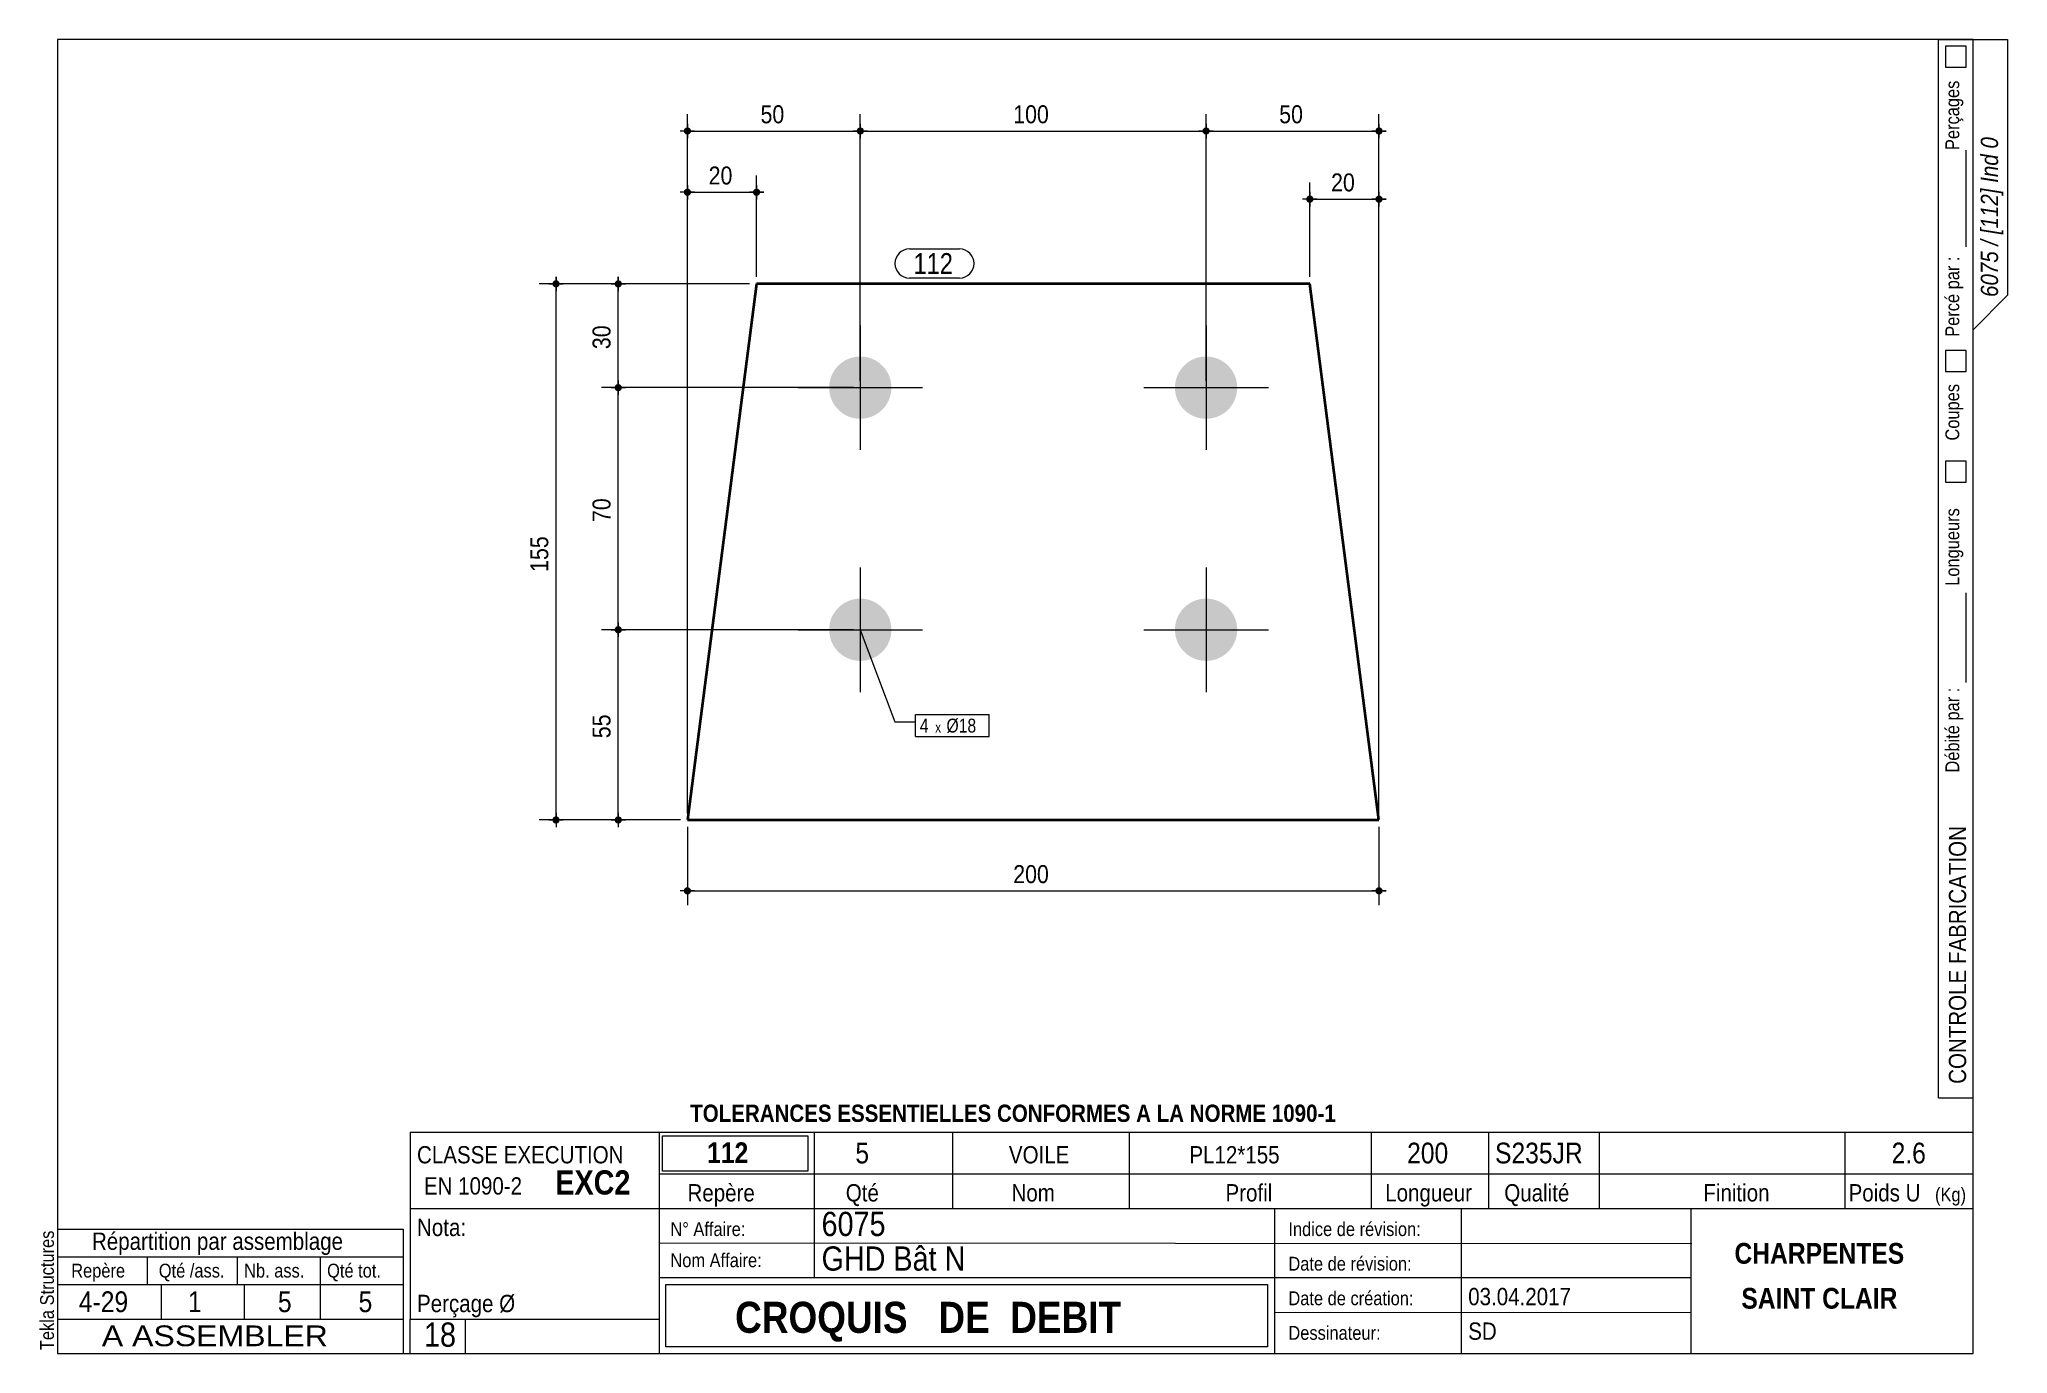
# Model space of a CAD drawing. Header units: millimetres. Extents: x 2 to 287, y 5 to 195.
import ezdxf

# ---------------------------------------------------------------- set-up
doc = ezdxf.new("R2010")
doc.units = ezdxf.units.MM
for name, color, linetype, lineweight in [('Autre type objet', 1, 'Continuous', 0), ('Boulon', 7, 'Continuous', 0), ('Cotation', 7, 'Continuous', 0), ('Désignation boulon', 3, 'Continuous', 0), ('Feuille dessin', 5, 'Continuous', 0), ('Piece', 2, 'Continuous', 0), ('Repère pièce', 3, 'Continuous', 0)]:
    doc.layers.add(name, color=color, linetype=linetype, lineweight=lineweight)
doc.styles.add('ARIAL', font='ARIAL.TTF')
doc.styles.add('ARIAL_BOLD', font='ARIALBD.TTF')
doc.styles.add('ARIAL_ITALIC', font='ARIALI.TTF')
doc.styles.add('ARIAL_NARROW', font='ARIAL.TTF')
doc.styles.add('COMIC_SANS_MS', font='COMIC.TTF')

# ---------------------------------------------------------------- blocks, each defined once
blk = doc.blocks.new('*A1')
at = {"layer": 'Boulon'}
for points in [[(121.04, 140.15), (120.99, 140.15), (120.93, 140.15), (120.88, 140.16), (120.82, 140.16), (120.77, 140.16), (120.71, 140.17), (120.66, 140.17), (120.6, 140.18), (120.55, 140.18), (120.49, 140.19), (120.44, 140.2), (120.38, 140.21), (120.33, 140.22), (120.27, 140.23), (120.22, 140.24), (120.17, 140.25), (120.11, 140.26), (120.06, 140.27), (120, 140.28), (119.95, 140.3), (119.9, 140.31), (119.85, 140.33), (119.79, 140.34), (119.74, 140.36), (119.69, 140.38), (119.63, 140.39), (119.58, 140.41), (119.53, 140.43), (119.48, 140.45), (119.43, 140.47), (119.38, 140.49), (119.33, 140.51), (119.27, 140.54), (119.22, 140.56), (119.17, 140.58), (119.12, 140.61), (119.08, 140.63), (119.03, 140.66), (118.98, 140.68), (118.93, 140.71), (118.88, 140.73), (118.83, 140.76), (118.78, 140.79), (118.74, 140.82), (118.69, 140.85), (118.64, 140.88), (118.6, 140.91), (118.55, 140.94), (118.51, 140.97), (118.46, 141), (118.42, 141.04), (118.37, 141.07), (118.33, 141.1), (118.29, 141.14), (118.24, 141.17), (118.2, 141.21), (118.16, 141.24), (118.12, 141.28), (118.08, 141.32), (118.04, 141.35), (118, 141.39), (117.96, 141.43), (117.92, 141.47), (117.88, 141.51), (117.84, 141.55), (117.8, 141.59), (117.76, 141.63), (117.73, 141.67), (117.69, 141.71), (117.66, 141.75), (117.62, 141.8), (117.59, 141.84), (117.55, 141.88), (117.52, 141.93), (117.48, 141.97), (117.45, 142.01), (117.42, 142.06), (117.39, 142.1), (117.36, 142.15), (117.33, 142.2), (117.3, 142.24), (117.27, 142.29), (117.24, 142.34), (117.21, 142.38), (117.18, 142.43), (117.16, 142.48), (117.13, 142.53), (117.1, 142.58), (117.08, 142.63), (117.05, 142.68), (117.03, 142.73), (117.01, 142.78), (116.98, 142.83), (116.96, 142.88), (116.94, 142.93), (116.92, 142.98), (116.9, 143.03), (116.88, 143.08), (116.86, 143.13), (116.84, 143.19), (116.83, 143.24), (116.81, 143.29), (116.79, 143.34), (116.78, 143.4), (116.76, 143.45), (116.75, 143.5), (116.73, 143.56), (116.72, 143.61), (116.71, 143.66), (116.7, 143.72), (116.68, 143.77), (116.67, 143.83), (116.66, 143.88), (116.66, 143.94), (116.65, 143.99), (116.64, 144.04), (116.63, 144.1), (116.63, 144.15), (116.62, 144.21), (116.61, 144.26), (116.61, 144.32), (116.61, 144.37), (116.6, 144.43), (116.6, 144.48), (116.6, 144.54), (116.6, 144.59), (116.6, 144.65), (116.6, 144.71), (116.6, 144.76), (116.6, 144.82), (116.6, 144.87), (116.61, 144.93), (116.61, 144.98), (116.61, 145.04), (116.62, 145.09), (116.63, 145.15), (116.63, 145.2), (116.64, 145.26), (116.65, 145.31), (116.66, 145.36), (116.66, 145.42), (116.67, 145.47), (116.68, 145.53), (116.7, 145.58), (116.71, 145.64), (116.72, 145.69), (116.73, 145.74), (116.75, 145.8), (116.76, 145.85), (116.78, 145.9), (116.79, 145.96), (116.81, 146.01), (116.83, 146.06), (116.84, 146.11), (116.86, 146.17), (116.88, 146.22), (116.9, 146.27), (116.92, 146.32), (116.94, 146.37), (116.96, 146.42), (116.98, 146.47), (117.01, 146.52), (117.03, 146.57), (117.05, 146.62), (117.08, 146.67), (117.1, 146.72), (117.13, 146.77), (117.16, 146.82), (117.18, 146.87), (117.21, 146.92), (117.24, 146.96), (117.27, 147.01), (117.3, 147.06), (117.33, 147.1), (117.36, 147.15), (117.39, 147.2), (117.42, 147.24), (117.45, 147.29), (117.48, 147.33), (117.52, 147.37), (117.55, 147.42), (117.59, 147.46), (117.62, 147.5), (117.66, 147.55), (117.69, 147.59), (117.73, 147.63), (117.76, 147.67), (117.8, 147.71), (117.84, 147.75), (117.88, 147.79), (117.92, 147.83), (117.96, 147.87), (118, 147.91), (118.04, 147.95), (118.08, 147.98), (118.12, 148.02), (118.16, 148.06), (118.2, 148.09), (118.24, 148.13), (118.29, 148.16), (118.33, 148.2), (118.37, 148.23), (118.42, 148.26), (118.46, 148.3), (118.51, 148.33), (118.55, 148.36), (118.6, 148.39), (118.64, 148.42), (118.69, 148.45), (118.74, 148.48), (118.78, 148.51), (118.83, 148.54), (118.88, 148.57), (118.93, 148.59), (118.98, 148.62), (119.03, 148.64), (119.08, 148.67), (119.12, 148.69), (119.17, 148.72), (119.22, 148.74), (119.27, 148.76), (119.33, 148.79), (119.38, 148.81), (119.43, 148.83), (119.48, 148.85), (119.53, 148.87), (119.58, 148.89), (119.63, 148.91), (119.69, 148.92), (119.74, 148.94), (119.79, 148.96), (119.85, 148.97), (119.9, 148.99), (119.95, 149), (120, 149.02), (120.06, 149.03), (120.11, 149.04), (120.17, 149.05), (120.22, 149.06), (120.27, 149.07), (120.33, 149.08), (120.38, 149.09), (120.44, 149.1), (120.49, 149.11), (120.55, 149.12), (120.6, 149.12), (120.66, 149.13), (120.71, 149.13), (120.77, 149.14), (120.82, 149.14), (120.88, 149.14), (120.93, 149.15), (120.99, 149.15), (121.04, 149.15), (121.1, 149.15), (121.15, 149.15), (121.21, 149.15), (121.26, 149.15), (121.32, 149.14), (121.37, 149.14), (121.43, 149.14), (121.48, 149.13), (121.54, 149.13), (121.59, 149.12), (121.65, 149.12), (121.7, 149.11), (121.76, 149.1), (121.81, 149.09), (121.87, 149.08), (121.92, 149.07), (121.98, 149.06), (122.03, 149.05), (122.08, 149.04), (122.14, 149.03), (122.19, 149.02), (122.25, 149), (122.3, 148.99), (122.35, 148.97), (122.4, 148.96), (122.46, 148.94), (122.51, 148.92), (122.56, 148.91), (122.61, 148.89), (122.67, 148.87), (122.72, 148.85), (122.77, 148.83), (122.82, 148.81), (122.87, 148.79), (122.92, 148.76), (122.97, 148.74), (123.02, 148.72), (123.07, 148.69), (123.12, 148.67), (123.17, 148.64), (123.22, 148.62), (123.27, 148.59), (123.32, 148.57), (123.36, 148.54), (123.41, 148.51), (123.46, 148.48), (123.51, 148.45), (123.55, 148.42), (123.6, 148.39), (123.64, 148.36), (123.69, 148.33), (123.73, 148.3), (123.78, 148.26), (123.82, 148.23), (123.87, 148.2), (123.91, 148.16), (123.95, 148.13), (124, 148.09), (124.04, 148.06), (124.08, 148.02), (124.12, 147.98), (124.16, 147.95), (124.2, 147.91), (124.24, 147.87), (124.28, 147.83), (124.32, 147.79), (124.36, 147.75), (124.4, 147.71), (124.43, 147.67), (124.47, 147.63), (124.51, 147.59), (124.54, 147.55), (124.58, 147.5), (124.61, 147.46), (124.65, 147.42), (124.68, 147.37), (124.71, 147.33), (124.75, 147.29), (124.78, 147.24), (124.81, 147.2), (124.84, 147.15), (124.87, 147.1), (124.9, 147.06), (124.93, 147.01), (124.96, 146.96), (124.99, 146.92), (125.01, 146.87), (125.04, 146.82), (125.07, 146.77), (125.09, 146.72), (125.12, 146.67), (125.14, 146.62), (125.17, 146.57), (125.19, 146.52), (125.21, 146.47), (125.23, 146.42), (125.26, 146.37), (125.28, 146.32), (125.3, 146.27), (125.32, 146.22), (125.34, 146.17), (125.35, 146.11), (125.37, 146.06), (125.39, 146.01), (125.4, 145.96), (125.42, 145.9), (125.44, 145.85), (125.45, 145.8), (125.46, 145.74), (125.48, 145.69), (125.49, 145.64), (125.5, 145.58), (125.51, 145.53), (125.52, 145.47), (125.53, 145.42), (125.54, 145.36), (125.55, 145.31), (125.56, 145.26), (125.56, 145.2), (125.57, 145.15), (125.58, 145.09), (125.58, 145.04), (125.59, 144.98), (125.59, 144.93), (125.59, 144.87), (125.6, 144.82), (125.6, 144.76), (125.6, 144.71), (125.6, 144.65), (125.6, 144.59), (125.6, 144.54), (125.6, 144.48), (125.59, 144.43), (125.59, 144.37), (125.59, 144.32), (125.58, 144.26), (125.58, 144.21), (125.57, 144.15), (125.56, 144.1), (125.56, 144.04), (125.55, 143.99), (125.54, 143.94), (125.53, 143.88), (125.52, 143.83), (125.51, 143.77), (125.5, 143.72), (125.49, 143.66), (125.48, 143.61), (125.46, 143.56), (125.45, 143.5), (125.44, 143.45), (125.42, 143.4), (125.4, 143.34), (125.39, 143.29), (125.37, 143.24), (125.35, 143.19), (125.34, 143.13), (125.32, 143.08), (125.3, 143.03), (125.28, 142.98), (125.26, 142.93), (125.23, 142.88), (125.21, 142.83), (125.19, 142.78), (125.17, 142.73), (125.14, 142.68), (125.12, 142.63), (125.09, 142.58), (125.07, 142.53), (125.04, 142.48), (125.01, 142.43), (124.99, 142.38), (124.96, 142.34), (124.93, 142.29), (124.9, 142.24), (124.87, 142.2), (124.84, 142.15), (124.81, 142.1), (124.78, 142.06), (124.75, 142.01), (124.71, 141.97), (124.68, 141.93), (124.65, 141.88), (124.61, 141.84), (124.58, 141.8), (124.54, 141.75), (124.51, 141.71), (124.47, 141.67), (124.43, 141.63), (124.4, 141.59), (124.36, 141.55), (124.32, 141.51), (124.28, 141.47), (124.24, 141.43), (124.2, 141.39), (124.16, 141.35), (124.12, 141.32), (124.08, 141.28), (124.04, 141.24), (124, 141.21), (123.95, 141.17), (123.91, 141.14), (123.87, 141.1), (123.82, 141.07), (123.78, 141.04), (123.73, 141), (123.69, 140.97), (123.64, 140.94), (123.6, 140.91), (123.55, 140.88), (123.51, 140.85), (123.46, 140.82), (123.41, 140.79), (123.36, 140.76), (123.32, 140.73), (123.27, 140.71), (123.22, 140.68), (123.17, 140.66), (123.12, 140.63), (123.07, 140.61), (123.02, 140.58), (122.97, 140.56), (122.92, 140.54), (122.87, 140.51), (122.82, 140.49), (122.77, 140.47), (122.72, 140.45), (122.67, 140.43), (122.61, 140.41), (122.56, 140.39), (122.51, 140.38), (122.46, 140.36), (122.4, 140.34), (122.35, 140.33), (122.3, 140.31), (122.25, 140.3), (122.19, 140.28), (122.14, 140.27), (122.08, 140.26), (122.03, 140.25), (121.98, 140.24), (121.92, 140.23), (121.87, 140.22), (121.81, 140.21), (121.76, 140.2), (121.7, 140.19), (121.65, 140.18), (121.59, 140.18), (121.54, 140.17), (121.48, 140.17), (121.43, 140.16), (121.37, 140.16), (121.32, 140.16), (121.26, 140.15), (121.21, 140.15), (121.15, 140.15), (121.1, 140.15)], [(171.04, 140.15), (170.99, 140.15), (170.93, 140.15), (170.88, 140.16), (170.82, 140.16), (170.77, 140.16), (170.71, 140.17), (170.66, 140.17), (170.6, 140.18), (170.55, 140.18), (170.49, 140.19), (170.44, 140.2), (170.38, 140.21), (170.33, 140.22), (170.27, 140.23), (170.22, 140.24), (170.17, 140.25), (170.11, 140.26), (170.06, 140.27), (170, 140.28), (169.95, 140.3), (169.9, 140.31), (169.85, 140.33), (169.79, 140.34), (169.74, 140.36), (169.69, 140.38), (169.63, 140.39), (169.58, 140.41), (169.53, 140.43), (169.48, 140.45), (169.43, 140.47), (169.38, 140.49), (169.33, 140.51), (169.27, 140.54), (169.22, 140.56), (169.17, 140.58), (169.12, 140.61), (169.08, 140.63), (169.03, 140.66), (168.98, 140.68), (168.93, 140.71), (168.88, 140.73), (168.83, 140.76), (168.78, 140.79), (168.74, 140.82), (168.69, 140.85), (168.64, 140.88), (168.6, 140.91), (168.55, 140.94), (168.51, 140.97), (168.46, 141), (168.42, 141.04), (168.37, 141.07), (168.33, 141.1), (168.29, 141.14), (168.24, 141.17), (168.2, 141.21), (168.16, 141.24), (168.12, 141.28), (168.08, 141.32), (168.04, 141.35), (168, 141.39), (167.96, 141.43), (167.92, 141.47), (167.88, 141.51), (167.84, 141.55), (167.8, 141.59), (167.76, 141.63), (167.73, 141.67), (167.69, 141.71), (167.66, 141.75), (167.62, 141.8), (167.59, 141.84), (167.55, 141.88), (167.52, 141.93), (167.48, 141.97), (167.45, 142.01), (167.42, 142.06), (167.39, 142.1), (167.36, 142.15), (167.33, 142.2), (167.3, 142.24), (167.27, 142.29), (167.24, 142.34), (167.21, 142.38), (167.18, 142.43), (167.16, 142.48), (167.13, 142.53), (167.1, 142.58), (167.08, 142.63), (167.05, 142.68), (167.03, 142.73), (167.01, 142.78), (166.98, 142.83), (166.96, 142.88), (166.94, 142.93), (166.92, 142.98), (166.9, 143.03), (166.88, 143.08), (166.86, 143.13), (166.84, 143.19), (166.83, 143.24), (166.81, 143.29), (166.79, 143.34), (166.78, 143.4), (166.76, 143.45), (166.75, 143.5), (166.73, 143.56), (166.72, 143.61), (166.71, 143.66), (166.7, 143.72), (166.68, 143.77), (166.67, 143.83), (166.66, 143.88), (166.66, 143.94), (166.65, 143.99), (166.64, 144.04), (166.63, 144.1), (166.63, 144.15), (166.62, 144.21), (166.61, 144.26), (166.61, 144.32), (166.61, 144.37), (166.6, 144.43), (166.6, 144.48), (166.6, 144.54), (166.6, 144.59), (166.6, 144.65), (166.6, 144.71), (166.6, 144.76), (166.6, 144.82), (166.6, 144.87), (166.61, 144.93), (166.61, 144.98), (166.61, 145.04), (166.62, 145.09), (166.63, 145.15), (166.63, 145.2), (166.64, 145.26), (166.65, 145.31), (166.66, 145.36), (166.66, 145.42), (166.67, 145.47), (166.68, 145.53), (166.7, 145.58), (166.71, 145.64), (166.72, 145.69), (166.73, 145.74), (166.75, 145.8), (166.76, 145.85), (166.78, 145.9), (166.79, 145.96), (166.81, 146.01), (166.83, 146.06), (166.84, 146.11), (166.86, 146.17), (166.88, 146.22), (166.9, 146.27), (166.92, 146.32), (166.94, 146.37), (166.96, 146.42), (166.98, 146.47), (167.01, 146.52), (167.03, 146.57), (167.05, 146.62), (167.08, 146.67), (167.1, 146.72), (167.13, 146.77), (167.16, 146.82), (167.18, 146.87), (167.21, 146.92), (167.24, 146.96), (167.27, 147.01), (167.3, 147.06), (167.33, 147.1), (167.36, 147.15), (167.39, 147.2), (167.42, 147.24), (167.45, 147.29), (167.48, 147.33), (167.52, 147.37), (167.55, 147.42), (167.59, 147.46), (167.62, 147.5), (167.66, 147.55), (167.69, 147.59), (167.73, 147.63), (167.76, 147.67), (167.8, 147.71), (167.84, 147.75), (167.88, 147.79), (167.92, 147.83), (167.96, 147.87), (168, 147.91), (168.04, 147.95), (168.08, 147.98), (168.12, 148.02), (168.16, 148.06), (168.2, 148.09), (168.24, 148.13), (168.29, 148.16), (168.33, 148.2), (168.37, 148.23), (168.42, 148.26), (168.46, 148.3), (168.51, 148.33), (168.55, 148.36), (168.6, 148.39), (168.64, 148.42), (168.69, 148.45), (168.74, 148.48), (168.78, 148.51), (168.83, 148.54), (168.88, 148.57), (168.93, 148.59), (168.98, 148.62), (169.03, 148.64), (169.08, 148.67), (169.12, 148.69), (169.17, 148.72), (169.22, 148.74), (169.27, 148.76), (169.33, 148.79), (169.38, 148.81), (169.43, 148.83), (169.48, 148.85), (169.53, 148.87), (169.58, 148.89), (169.63, 148.91), (169.69, 148.92), (169.74, 148.94), (169.79, 148.96), (169.85, 148.97), (169.9, 148.99), (169.95, 149), (170, 149.02), (170.06, 149.03), (170.11, 149.04), (170.17, 149.05), (170.22, 149.06), (170.27, 149.07), (170.33, 149.08), (170.38, 149.09), (170.44, 149.1), (170.49, 149.11), (170.55, 149.12), (170.6, 149.12), (170.66, 149.13), (170.71, 149.13), (170.77, 149.14), (170.82, 149.14), (170.88, 149.14), (170.93, 149.15), (170.99, 149.15), (171.04, 149.15), (171.1, 149.15), (171.15, 149.15), (171.21, 149.15), (171.26, 149.15), (171.32, 149.14), (171.37, 149.14), (171.43, 149.14), (171.48, 149.13), (171.54, 149.13), (171.59, 149.12), (171.65, 149.12), (171.7, 149.11), (171.76, 149.1), (171.81, 149.09), (171.87, 149.08), (171.92, 149.07), (171.98, 149.06), (172.03, 149.05), (172.08, 149.04), (172.14, 149.03), (172.19, 149.02), (172.25, 149), (172.3, 148.99), (172.35, 148.97), (172.4, 148.96), (172.46, 148.94), (172.51, 148.92), (172.56, 148.91), (172.61, 148.89), (172.67, 148.87), (172.72, 148.85), (172.77, 148.83), (172.82, 148.81), (172.87, 148.79), (172.92, 148.76), (172.97, 148.74), (173.02, 148.72), (173.07, 148.69), (173.12, 148.67), (173.17, 148.64), (173.22, 148.62), (173.27, 148.59), (173.32, 148.57), (173.36, 148.54), (173.41, 148.51), (173.46, 148.48), (173.51, 148.45), (173.55, 148.42), (173.6, 148.39), (173.64, 148.36), (173.69, 148.33), (173.73, 148.3), (173.78, 148.26), (173.82, 148.23), (173.87, 148.2), (173.91, 148.16), (173.95, 148.13), (174, 148.09), (174.04, 148.06), (174.08, 148.02), (174.12, 147.98), (174.16, 147.95), (174.2, 147.91), (174.24, 147.87), (174.28, 147.83), (174.32, 147.79), (174.36, 147.75), (174.4, 147.71), (174.43, 147.67), (174.47, 147.63), (174.51, 147.59), (174.54, 147.55), (174.58, 147.5), (174.61, 147.46), (174.65, 147.42), (174.68, 147.37), (174.71, 147.33), (174.75, 147.29), (174.78, 147.24), (174.81, 147.2), (174.84, 147.15), (174.87, 147.1), (174.9, 147.06), (174.93, 147.01), (174.96, 146.96), (174.99, 146.92), (175.01, 146.87), (175.04, 146.82), (175.07, 146.77), (175.09, 146.72), (175.12, 146.67), (175.14, 146.62), (175.17, 146.57), (175.19, 146.52), (175.21, 146.47), (175.23, 146.42), (175.26, 146.37), (175.28, 146.32), (175.3, 146.27), (175.32, 146.22), (175.34, 146.17), (175.35, 146.11), (175.37, 146.06), (175.39, 146.01), (175.4, 145.96), (175.42, 145.9), (175.44, 145.85), (175.45, 145.8), (175.46, 145.74), (175.48, 145.69), (175.49, 145.64), (175.5, 145.58), (175.51, 145.53), (175.52, 145.47), (175.53, 145.42), (175.54, 145.36), (175.55, 145.31), (175.56, 145.26), (175.56, 145.2), (175.57, 145.15), (175.58, 145.09), (175.58, 145.04), (175.59, 144.98), (175.59, 144.93), (175.59, 144.87), (175.6, 144.82), (175.6, 144.76), (175.6, 144.71), (175.6, 144.65), (175.6, 144.59), (175.6, 144.54), (175.6, 144.48), (175.59, 144.43), (175.59, 144.37), (175.59, 144.32), (175.58, 144.26), (175.58, 144.21), (175.57, 144.15), (175.56, 144.1), (175.56, 144.04), (175.55, 143.99), (175.54, 143.94), (175.53, 143.88), (175.52, 143.83), (175.51, 143.77), (175.5, 143.72), (175.49, 143.66), (175.48, 143.61), (175.46, 143.56), (175.45, 143.5), (175.44, 143.45), (175.42, 143.4), (175.4, 143.34), (175.39, 143.29), (175.37, 143.24), (175.35, 143.19), (175.34, 143.13), (175.32, 143.08), (175.3, 143.03), (175.28, 142.98), (175.26, 142.93), (175.23, 142.88), (175.21, 142.83), (175.19, 142.78), (175.17, 142.73), (175.14, 142.68), (175.12, 142.63), (175.09, 142.58), (175.07, 142.53), (175.04, 142.48), (175.01, 142.43), (174.99, 142.38), (174.96, 142.34), (174.93, 142.29), (174.9, 142.24), (174.87, 142.2), (174.84, 142.15), (174.81, 142.1), (174.78, 142.06), (174.75, 142.01), (174.71, 141.97), (174.68, 141.93), (174.65, 141.88), (174.61, 141.84), (174.58, 141.8), (174.54, 141.75), (174.51, 141.71), (174.47, 141.67), (174.43, 141.63), (174.4, 141.59), (174.36, 141.55), (174.32, 141.51), (174.28, 141.47), (174.24, 141.43), (174.2, 141.39), (174.16, 141.35), (174.12, 141.32), (174.08, 141.28), (174.04, 141.24), (174, 141.21), (173.95, 141.17), (173.91, 141.14), (173.87, 141.1), (173.82, 141.07), (173.78, 141.04), (173.73, 141), (173.69, 140.97), (173.64, 140.94), (173.6, 140.91), (173.55, 140.88), (173.51, 140.85), (173.46, 140.82), (173.41, 140.79), (173.36, 140.76), (173.32, 140.73), (173.27, 140.71), (173.22, 140.68), (173.17, 140.66), (173.12, 140.63), (173.07, 140.61), (173.02, 140.58), (172.97, 140.56), (172.92, 140.54), (172.87, 140.51), (172.82, 140.49), (172.77, 140.47), (172.72, 140.45), (172.67, 140.43), (172.61, 140.41), (172.56, 140.39), (172.51, 140.38), (172.46, 140.36), (172.4, 140.34), (172.35, 140.33), (172.3, 140.31), (172.25, 140.3), (172.19, 140.28), (172.14, 140.27), (172.08, 140.26), (172.03, 140.25), (171.98, 140.24), (171.92, 140.23), (171.87, 140.22), (171.81, 140.21), (171.76, 140.2), (171.7, 140.19), (171.65, 140.18), (171.59, 140.18), (171.54, 140.17), (171.48, 140.17), (171.43, 140.16), (171.37, 140.16), (171.32, 140.16), (171.26, 140.15), (171.21, 140.15), (171.15, 140.15), (171.1, 140.15)], [(121.04, 105.15), (120.99, 105.15), (120.93, 105.15), (120.88, 105.16), (120.82, 105.16), (120.77, 105.16), (120.71, 105.17), (120.66, 105.17), (120.6, 105.18), (120.55, 105.18), (120.49, 105.19), (120.44, 105.2), (120.38, 105.21), (120.33, 105.22), (120.27, 105.23), (120.22, 105.24), (120.17, 105.25), (120.11, 105.26), (120.06, 105.27), (120, 105.28), (119.95, 105.3), (119.9, 105.31), (119.85, 105.33), (119.79, 105.34), (119.74, 105.36), (119.69, 105.38), (119.63, 105.39), (119.58, 105.41), (119.53, 105.43), (119.48, 105.45), (119.43, 105.47), (119.38, 105.49), (119.33, 105.51), (119.27, 105.54), (119.22, 105.56), (119.17, 105.58), (119.12, 105.61), (119.08, 105.63), (119.03, 105.66), (118.98, 105.68), (118.93, 105.71), (118.88, 105.73), (118.83, 105.76), (118.78, 105.79), (118.74, 105.82), (118.69, 105.85), (118.64, 105.88), (118.6, 105.91), (118.55, 105.94), (118.51, 105.97), (118.46, 106), (118.42, 106.04), (118.37, 106.07), (118.33, 106.1), (118.29, 106.14), (118.24, 106.17), (118.2, 106.21), (118.16, 106.24), (118.12, 106.28), (118.08, 106.32), (118.04, 106.35), (118, 106.39), (117.96, 106.43), (117.92, 106.47), (117.88, 106.51), (117.84, 106.55), (117.8, 106.59), (117.76, 106.63), (117.73, 106.67), (117.69, 106.71), (117.66, 106.75), (117.62, 106.8), (117.59, 106.84), (117.55, 106.88), (117.52, 106.93), (117.48, 106.97), (117.45, 107.01), (117.42, 107.06), (117.39, 107.1), (117.36, 107.15), (117.33, 107.2), (117.3, 107.24), (117.27, 107.29), (117.24, 107.34), (117.21, 107.38), (117.18, 107.43), (117.16, 107.48), (117.13, 107.53), (117.1, 107.58), (117.08, 107.63), (117.05, 107.68), (117.03, 107.73), (117.01, 107.78), (116.98, 107.83), (116.96, 107.88), (116.94, 107.93), (116.92, 107.98), (116.9, 108.03), (116.88, 108.08), (116.86, 108.13), (116.84, 108.19), (116.83, 108.24), (116.81, 108.29), (116.79, 108.34), (116.78, 108.4), (116.76, 108.45), (116.75, 108.5), (116.73, 108.56), (116.72, 108.61), (116.71, 108.66), (116.7, 108.72), (116.68, 108.77), (116.67, 108.83), (116.66, 108.88), (116.66, 108.94), (116.65, 108.99), (116.64, 109.04), (116.63, 109.1), (116.63, 109.15), (116.62, 109.21), (116.61, 109.26), (116.61, 109.32), (116.61, 109.37), (116.6, 109.43), (116.6, 109.48), (116.6, 109.54), (116.6, 109.59), (116.6, 109.65), (116.6, 109.71), (116.6, 109.76), (116.6, 109.82), (116.6, 109.87), (116.61, 109.93), (116.61, 109.98), (116.61, 110.04), (116.62, 110.09), (116.63, 110.15), (116.63, 110.2), (116.64, 110.26), (116.65, 110.31), (116.66, 110.36), (116.66, 110.42), (116.67, 110.47), (116.68, 110.53), (116.7, 110.58), (116.71, 110.64), (116.72, 110.69), (116.73, 110.74), (116.75, 110.8), (116.76, 110.85), (116.78, 110.9), (116.79, 110.96), (116.81, 111.01), (116.83, 111.06), (116.84, 111.11), (116.86, 111.17), (116.88, 111.22), (116.9, 111.27), (116.92, 111.32), (116.94, 111.37), (116.96, 111.42), (116.98, 111.47), (117.01, 111.52), (117.03, 111.57), (117.05, 111.62), (117.08, 111.67), (117.1, 111.72), (117.13, 111.77), (117.16, 111.82), (117.18, 111.87), (117.21, 111.92), (117.24, 111.96), (117.27, 112.01), (117.3, 112.06), (117.33, 112.1), (117.36, 112.15), (117.39, 112.2), (117.42, 112.24), (117.45, 112.29), (117.48, 112.33), (117.52, 112.37), (117.55, 112.42), (117.59, 112.46), (117.62, 112.5), (117.66, 112.55), (117.69, 112.59), (117.73, 112.63), (117.76, 112.67), (117.8, 112.71), (117.84, 112.75), (117.88, 112.79), (117.92, 112.83), (117.96, 112.87), (118, 112.91), (118.04, 112.95), (118.08, 112.98), (118.12, 113.02), (118.16, 113.06), (118.2, 113.09), (118.24, 113.13), (118.29, 113.16), (118.33, 113.2), (118.37, 113.23), (118.42, 113.26), (118.46, 113.3), (118.51, 113.33), (118.55, 113.36), (118.6, 113.39), (118.64, 113.42), (118.69, 113.45), (118.74, 113.48), (118.78, 113.51), (118.83, 113.54), (118.88, 113.57), (118.93, 113.59), (118.98, 113.62), (119.03, 113.64), (119.08, 113.67), (119.12, 113.69), (119.17, 113.72), (119.22, 113.74), (119.27, 113.76), (119.33, 113.79), (119.38, 113.81), (119.43, 113.83), (119.48, 113.85), (119.53, 113.87), (119.58, 113.89), (119.63, 113.91), (119.69, 113.92), (119.74, 113.94), (119.79, 113.96), (119.85, 113.97), (119.9, 113.99), (119.95, 114), (120, 114.02), (120.06, 114.03), (120.11, 114.04), (120.17, 114.05), (120.22, 114.06), (120.27, 114.07), (120.33, 114.08), (120.38, 114.09), (120.44, 114.1), (120.49, 114.11), (120.55, 114.12), (120.6, 114.12), (120.66, 114.13), (120.71, 114.13), (120.77, 114.14), (120.82, 114.14), (120.88, 114.14), (120.93, 114.15), (120.99, 114.15), (121.04, 114.15), (121.1, 114.15), (121.15, 114.15), (121.21, 114.15), (121.26, 114.15), (121.32, 114.14), (121.37, 114.14), (121.43, 114.14), (121.48, 114.13), (121.54, 114.13), (121.59, 114.12), (121.65, 114.12), (121.7, 114.11), (121.76, 114.1), (121.81, 114.09), (121.87, 114.08), (121.92, 114.07), (121.98, 114.06), (122.03, 114.05), (122.08, 114.04), (122.14, 114.03), (122.19, 114.02), (122.25, 114), (122.3, 113.99), (122.35, 113.97), (122.4, 113.96), (122.46, 113.94), (122.51, 113.92), (122.56, 113.91), (122.61, 113.89), (122.67, 113.87), (122.72, 113.85), (122.77, 113.83), (122.82, 113.81), (122.87, 113.79), (122.92, 113.76), (122.97, 113.74), (123.02, 113.72), (123.07, 113.69), (123.12, 113.67), (123.17, 113.64), (123.22, 113.62), (123.27, 113.59), (123.32, 113.57), (123.36, 113.54), (123.41, 113.51), (123.46, 113.48), (123.51, 113.45), (123.55, 113.42), (123.6, 113.39), (123.64, 113.36), (123.69, 113.33), (123.73, 113.3), (123.78, 113.26), (123.82, 113.23), (123.87, 113.2), (123.91, 113.16), (123.95, 113.13), (124, 113.09), (124.04, 113.06), (124.08, 113.02), (124.12, 112.98), (124.16, 112.95), (124.2, 112.91), (124.24, 112.87), (124.28, 112.83), (124.32, 112.79), (124.36, 112.75), (124.4, 112.71), (124.43, 112.67), (124.47, 112.63), (124.51, 112.59), (124.54, 112.55), (124.58, 112.5), (124.61, 112.46), (124.65, 112.42), (124.68, 112.37), (124.71, 112.33), (124.75, 112.29), (124.78, 112.24), (124.81, 112.2), (124.84, 112.15), (124.87, 112.1), (124.9, 112.06), (124.93, 112.01), (124.96, 111.96), (124.99, 111.92), (125.01, 111.87), (125.04, 111.82), (125.07, 111.77), (125.09, 111.72), (125.12, 111.67), (125.14, 111.62), (125.17, 111.57), (125.19, 111.52), (125.21, 111.47), (125.23, 111.42), (125.26, 111.37), (125.28, 111.32), (125.3, 111.27), (125.32, 111.22), (125.34, 111.17), (125.35, 111.11), (125.37, 111.06), (125.39, 111.01), (125.4, 110.96), (125.42, 110.9), (125.44, 110.85), (125.45, 110.8), (125.46, 110.74), (125.48, 110.69), (125.49, 110.64), (125.5, 110.58), (125.51, 110.53), (125.52, 110.47), (125.53, 110.42), (125.54, 110.36), (125.55, 110.31), (125.56, 110.26), (125.56, 110.2), (125.57, 110.15), (125.58, 110.09), (125.58, 110.04), (125.59, 109.98), (125.59, 109.93), (125.59, 109.87), (125.6, 109.82), (125.6, 109.76), (125.6, 109.71), (125.6, 109.65), (125.6, 109.59), (125.6, 109.54), (125.6, 109.48), (125.59, 109.43), (125.59, 109.37), (125.59, 109.32), (125.58, 109.26), (125.58, 109.21), (125.57, 109.15), (125.56, 109.1), (125.56, 109.04), (125.55, 108.99), (125.54, 108.94), (125.53, 108.88), (125.52, 108.83), (125.51, 108.77), (125.5, 108.72), (125.49, 108.66), (125.48, 108.61), (125.46, 108.56), (125.45, 108.5), (125.44, 108.45), (125.42, 108.4), (125.4, 108.34), (125.39, 108.29), (125.37, 108.24), (125.35, 108.19), (125.34, 108.13), (125.32, 108.08), (125.3, 108.03), (125.28, 107.98), (125.26, 107.93), (125.23, 107.88), (125.21, 107.83), (125.19, 107.78), (125.17, 107.73), (125.14, 107.68), (125.12, 107.63), (125.09, 107.58), (125.07, 107.53), (125.04, 107.48), (125.01, 107.43), (124.99, 107.38), (124.96, 107.34), (124.93, 107.29), (124.9, 107.24), (124.87, 107.2), (124.84, 107.15), (124.81, 107.1), (124.78, 107.06), (124.75, 107.01), (124.71, 106.97), (124.68, 106.93), (124.65, 106.88), (124.61, 106.84), (124.58, 106.8), (124.54, 106.75), (124.51, 106.71), (124.47, 106.67), (124.43, 106.63), (124.4, 106.59), (124.36, 106.55), (124.32, 106.51), (124.28, 106.47), (124.24, 106.43), (124.2, 106.39), (124.16, 106.35), (124.12, 106.32), (124.08, 106.28), (124.04, 106.24), (124, 106.21), (123.95, 106.17), (123.91, 106.14), (123.87, 106.1), (123.82, 106.07), (123.78, 106.04), (123.73, 106), (123.69, 105.97), (123.64, 105.94), (123.6, 105.91), (123.55, 105.88), (123.51, 105.85), (123.46, 105.82), (123.41, 105.79), (123.36, 105.76), (123.32, 105.73), (123.27, 105.71), (123.22, 105.68), (123.17, 105.66), (123.12, 105.63), (123.07, 105.61), (123.02, 105.58), (122.97, 105.56), (122.92, 105.54), (122.87, 105.51), (122.82, 105.49), (122.77, 105.47), (122.72, 105.45), (122.67, 105.43), (122.61, 105.41), (122.56, 105.39), (122.51, 105.38), (122.46, 105.36), (122.4, 105.34), (122.35, 105.33), (122.3, 105.31), (122.25, 105.3), (122.19, 105.28), (122.14, 105.27), (122.08, 105.26), (122.03, 105.25), (121.98, 105.24), (121.92, 105.23), (121.87, 105.22), (121.81, 105.21), (121.76, 105.2), (121.7, 105.19), (121.65, 105.18), (121.59, 105.18), (121.54, 105.17), (121.48, 105.17), (121.43, 105.16), (121.37, 105.16), (121.32, 105.16), (121.26, 105.15), (121.21, 105.15), (121.15, 105.15), (121.1, 105.15)], [(171.04, 105.15), (170.99, 105.15), (170.93, 105.15), (170.88, 105.16), (170.82, 105.16), (170.77, 105.16), (170.71, 105.17), (170.66, 105.17), (170.6, 105.18), (170.55, 105.18), (170.49, 105.19), (170.44, 105.2), (170.38, 105.21), (170.33, 105.22), (170.27, 105.23), (170.22, 105.24), (170.17, 105.25), (170.11, 105.26), (170.06, 105.27), (170, 105.28), (169.95, 105.3), (169.9, 105.31), (169.85, 105.33), (169.79, 105.34), (169.74, 105.36), (169.69, 105.38), (169.63, 105.39), (169.58, 105.41), (169.53, 105.43), (169.48, 105.45), (169.43, 105.47), (169.38, 105.49), (169.33, 105.51), (169.27, 105.54), (169.22, 105.56), (169.17, 105.58), (169.12, 105.61), (169.08, 105.63), (169.03, 105.66), (168.98, 105.68), (168.93, 105.71), (168.88, 105.73), (168.83, 105.76), (168.78, 105.79), (168.74, 105.82), (168.69, 105.85), (168.64, 105.88), (168.6, 105.91), (168.55, 105.94), (168.51, 105.97), (168.46, 106), (168.42, 106.04), (168.37, 106.07), (168.33, 106.1), (168.29, 106.14), (168.24, 106.17), (168.2, 106.21), (168.16, 106.24), (168.12, 106.28), (168.08, 106.32), (168.04, 106.35), (168, 106.39), (167.96, 106.43), (167.92, 106.47), (167.88, 106.51), (167.84, 106.55), (167.8, 106.59), (167.76, 106.63), (167.73, 106.67), (167.69, 106.71), (167.66, 106.75), (167.62, 106.8), (167.59, 106.84), (167.55, 106.88), (167.52, 106.93), (167.48, 106.97), (167.45, 107.01), (167.42, 107.06), (167.39, 107.1), (167.36, 107.15), (167.33, 107.2), (167.3, 107.24), (167.27, 107.29), (167.24, 107.34), (167.21, 107.38), (167.18, 107.43), (167.16, 107.48), (167.13, 107.53), (167.1, 107.58), (167.08, 107.63), (167.05, 107.68), (167.03, 107.73), (167.01, 107.78), (166.98, 107.83), (166.96, 107.88), (166.94, 107.93), (166.92, 107.98), (166.9, 108.03), (166.88, 108.08), (166.86, 108.13), (166.84, 108.19), (166.83, 108.24), (166.81, 108.29), (166.79, 108.34), (166.78, 108.4), (166.76, 108.45), (166.75, 108.5), (166.73, 108.56), (166.72, 108.61), (166.71, 108.66), (166.7, 108.72), (166.68, 108.77), (166.67, 108.83), (166.66, 108.88), (166.66, 108.94), (166.65, 108.99), (166.64, 109.04), (166.63, 109.1), (166.63, 109.15), (166.62, 109.21), (166.61, 109.26), (166.61, 109.32), (166.61, 109.37), (166.6, 109.43), (166.6, 109.48), (166.6, 109.54), (166.6, 109.59), (166.6, 109.65), (166.6, 109.71), (166.6, 109.76), (166.6, 109.82), (166.6, 109.87), (166.61, 109.93), (166.61, 109.98), (166.61, 110.04), (166.62, 110.09), (166.63, 110.15), (166.63, 110.2), (166.64, 110.26), (166.65, 110.31), (166.66, 110.36), (166.66, 110.42), (166.67, 110.47), (166.68, 110.53), (166.7, 110.58), (166.71, 110.64), (166.72, 110.69), (166.73, 110.74), (166.75, 110.8), (166.76, 110.85), (166.78, 110.9), (166.79, 110.96), (166.81, 111.01), (166.83, 111.06), (166.84, 111.11), (166.86, 111.17), (166.88, 111.22), (166.9, 111.27), (166.92, 111.32), (166.94, 111.37), (166.96, 111.42), (166.98, 111.47), (167.01, 111.52), (167.03, 111.57), (167.05, 111.62), (167.08, 111.67), (167.1, 111.72), (167.13, 111.77), (167.16, 111.82), (167.18, 111.87), (167.21, 111.92), (167.24, 111.96), (167.27, 112.01), (167.3, 112.06), (167.33, 112.1), (167.36, 112.15), (167.39, 112.2), (167.42, 112.24), (167.45, 112.29), (167.48, 112.33), (167.52, 112.37), (167.55, 112.42), (167.59, 112.46), (167.62, 112.5), (167.66, 112.55), (167.69, 112.59), (167.73, 112.63), (167.76, 112.67), (167.8, 112.71), (167.84, 112.75), (167.88, 112.79), (167.92, 112.83), (167.96, 112.87), (168, 112.91), (168.04, 112.95), (168.08, 112.98), (168.12, 113.02), (168.16, 113.06), (168.2, 113.09), (168.24, 113.13), (168.29, 113.16), (168.33, 113.2), (168.37, 113.23), (168.42, 113.26), (168.46, 113.3), (168.51, 113.33), (168.55, 113.36), (168.6, 113.39), (168.64, 113.42), (168.69, 113.45), (168.74, 113.48), (168.78, 113.51), (168.83, 113.54), (168.88, 113.57), (168.93, 113.59), (168.98, 113.62), (169.03, 113.64), (169.08, 113.67), (169.12, 113.69), (169.17, 113.72), (169.22, 113.74), (169.27, 113.76), (169.33, 113.79), (169.38, 113.81), (169.43, 113.83), (169.48, 113.85), (169.53, 113.87), (169.58, 113.89), (169.63, 113.91), (169.69, 113.92), (169.74, 113.94), (169.79, 113.96), (169.85, 113.97), (169.9, 113.99), (169.95, 114), (170, 114.02), (170.06, 114.03), (170.11, 114.04), (170.17, 114.05), (170.22, 114.06), (170.27, 114.07), (170.33, 114.08), (170.38, 114.09), (170.44, 114.1), (170.49, 114.11), (170.55, 114.12), (170.6, 114.12), (170.66, 114.13), (170.71, 114.13), (170.77, 114.14), (170.82, 114.14), (170.88, 114.14), (170.93, 114.15), (170.99, 114.15), (171.04, 114.15), (171.1, 114.15), (171.15, 114.15), (171.21, 114.15), (171.26, 114.15), (171.32, 114.14), (171.37, 114.14), (171.43, 114.14), (171.48, 114.13), (171.54, 114.13), (171.59, 114.12), (171.65, 114.12), (171.7, 114.11), (171.76, 114.1), (171.81, 114.09), (171.87, 114.08), (171.92, 114.07), (171.98, 114.06), (172.03, 114.05), (172.08, 114.04), (172.14, 114.03), (172.19, 114.02), (172.25, 114), (172.3, 113.99), (172.35, 113.97), (172.4, 113.96), (172.46, 113.94), (172.51, 113.92), (172.56, 113.91), (172.61, 113.89), (172.67, 113.87), (172.72, 113.85), (172.77, 113.83), (172.82, 113.81), (172.87, 113.79), (172.92, 113.76), (172.97, 113.74), (173.02, 113.72), (173.07, 113.69), (173.12, 113.67), (173.17, 113.64), (173.22, 113.62), (173.27, 113.59), (173.32, 113.57), (173.36, 113.54), (173.41, 113.51), (173.46, 113.48), (173.51, 113.45), (173.55, 113.42), (173.6, 113.39), (173.64, 113.36), (173.69, 113.33), (173.73, 113.3), (173.78, 113.26), (173.82, 113.23), (173.87, 113.2), (173.91, 113.16), (173.95, 113.13), (174, 113.09), (174.04, 113.06), (174.08, 113.02), (174.12, 112.98), (174.16, 112.95), (174.2, 112.91), (174.24, 112.87), (174.28, 112.83), (174.32, 112.79), (174.36, 112.75), (174.4, 112.71), (174.43, 112.67), (174.47, 112.63), (174.51, 112.59), (174.54, 112.55), (174.58, 112.5), (174.61, 112.46), (174.65, 112.42), (174.68, 112.37), (174.71, 112.33), (174.75, 112.29), (174.78, 112.24), (174.81, 112.2), (174.84, 112.15), (174.87, 112.1), (174.9, 112.06), (174.93, 112.01), (174.96, 111.96), (174.99, 111.92), (175.01, 111.87), (175.04, 111.82), (175.07, 111.77), (175.09, 111.72), (175.12, 111.67), (175.14, 111.62), (175.17, 111.57), (175.19, 111.52), (175.21, 111.47), (175.23, 111.42), (175.26, 111.37), (175.28, 111.32), (175.3, 111.27), (175.32, 111.22), (175.34, 111.17), (175.35, 111.11), (175.37, 111.06), (175.39, 111.01), (175.4, 110.96), (175.42, 110.9), (175.44, 110.85), (175.45, 110.8), (175.46, 110.74), (175.48, 110.69), (175.49, 110.64), (175.5, 110.58), (175.51, 110.53), (175.52, 110.47), (175.53, 110.42), (175.54, 110.36), (175.55, 110.31), (175.56, 110.26), (175.56, 110.2), (175.57, 110.15), (175.58, 110.09), (175.58, 110.04), (175.59, 109.98), (175.59, 109.93), (175.59, 109.87), (175.6, 109.82), (175.6, 109.76), (175.6, 109.71), (175.6, 109.65), (175.6, 109.59), (175.6, 109.54), (175.6, 109.48), (175.59, 109.43), (175.59, 109.37), (175.59, 109.32), (175.58, 109.26), (175.58, 109.21), (175.57, 109.15), (175.56, 109.1), (175.56, 109.04), (175.55, 108.99), (175.54, 108.94), (175.53, 108.88), (175.52, 108.83), (175.51, 108.77), (175.5, 108.72), (175.49, 108.66), (175.48, 108.61), (175.46, 108.56), (175.45, 108.5), (175.44, 108.45), (175.42, 108.4), (175.4, 108.34), (175.39, 108.29), (175.37, 108.24), (175.35, 108.19), (175.34, 108.13), (175.32, 108.08), (175.3, 108.03), (175.28, 107.98), (175.26, 107.93), (175.23, 107.88), (175.21, 107.83), (175.19, 107.78), (175.17, 107.73), (175.14, 107.68), (175.12, 107.63), (175.09, 107.58), (175.07, 107.53), (175.04, 107.48), (175.01, 107.43), (174.99, 107.38), (174.96, 107.34), (174.93, 107.29), (174.9, 107.24), (174.87, 107.2), (174.84, 107.15), (174.81, 107.1), (174.78, 107.06), (174.75, 107.01), (174.71, 106.97), (174.68, 106.93), (174.65, 106.88), (174.61, 106.84), (174.58, 106.8), (174.54, 106.75), (174.51, 106.71), (174.47, 106.67), (174.43, 106.63), (174.4, 106.59), (174.36, 106.55), (174.32, 106.51), (174.28, 106.47), (174.24, 106.43), (174.2, 106.39), (174.16, 106.35), (174.12, 106.32), (174.08, 106.28), (174.04, 106.24), (174, 106.21), (173.95, 106.17), (173.91, 106.14), (173.87, 106.1), (173.82, 106.07), (173.78, 106.04), (173.73, 106), (173.69, 105.97), (173.64, 105.94), (173.6, 105.91), (173.55, 105.88), (173.51, 105.85), (173.46, 105.82), (173.41, 105.79), (173.36, 105.76), (173.32, 105.73), (173.27, 105.71), (173.22, 105.68), (173.17, 105.66), (173.12, 105.63), (173.07, 105.61), (173.02, 105.58), (172.97, 105.56), (172.92, 105.54), (172.87, 105.51), (172.82, 105.49), (172.77, 105.47), (172.72, 105.45), (172.67, 105.43), (172.61, 105.41), (172.56, 105.39), (172.51, 105.38), (172.46, 105.36), (172.4, 105.34), (172.35, 105.33), (172.3, 105.31), (172.25, 105.3), (172.19, 105.28), (172.14, 105.27), (172.08, 105.26), (172.03, 105.25), (171.98, 105.24), (171.92, 105.23), (171.87, 105.22), (171.81, 105.21), (171.76, 105.2), (171.7, 105.19), (171.65, 105.18), (171.59, 105.18), (171.54, 105.17), (171.48, 105.17), (171.43, 105.16), (171.37, 105.16), (171.32, 105.16), (171.26, 105.15), (171.21, 105.15), (171.15, 105.15), (171.1, 105.15)]]:
    blk.add_hatch(color=256, dxfattribs=at).paths.add_polyline_path(points, flags=17)
at = {"layer": 'Boulon', "linetype": 'Continuous', "lineweight": 0}
for p, q in [((121.1, 153.65), (121.1, 135.65)), ((171.1, 153.65), (171.1, 135.65)), ((112.1, 144.65), (130.1, 144.65)), ((162.1, 144.65), (180.1, 144.65)), ((121.1, 118.65), (121.1, 100.65)), ((171.1, 118.65), (171.1, 100.65)), ((112.1, 109.65), (130.1, 109.65)), ((162.1, 109.65), (180.1, 109.65))]:
    blk.add_line(p, q, dxfattribs=at)
blk = doc.blocks.new('*A2')
at = {"layer": 'Piece', "color": 2, "linetype": 'Continuous', "lineweight": 40}
for p, q in [((106.099998, 159.650003), (96.1, 82.149997)), ((186.1, 159.650001), (106.099998, 159.650003)), ((196.100001, 82.149997), (186.1, 159.650001)), ((96.1, 82.149997), (196.100001, 82.149997))]:
    blk.add_line(p, q, dxfattribs=at)
blk = doc.blocks.new('*A3')
at = {"layer": 'Feuille dessin', "linetype": 'Continuous', "lineweight": 0}
for p, q in [((282, 195), (5, 195)), ((5, 195), (5, 5)), ((282, 5), (282, 195)), ((5, 5), (282, 5))]:
    blk.add_line(p, q, dxfattribs=at)
at = {"layer": 'Feuille dessin', "style": 'ARIAL', "width": 0.85}
blk.add_text('Tekla Structures', height=2, rotation=90, dxfattribs=at).set_placement((4.5, 5.5))
blk = doc.blocks.new('*A4')
at = {"layer": 'Autre type objet', "linetype": 'Continuous', "lineweight": 0}
for p, q in [((56, 37), (92, 37)), ((56, 37), (56, 10)), ((92, 37), (92, 10)), ((56, 26), (92, 26)), ((56, 10), (92, 10)), ((56, 5), (56, 10)), ((64, 5), (64, 10)), ((56, 5), (64, 5))]:
    blk.add_line(p, q, dxfattribs=at)
at = {"layer": 'Autre type objet', "width": 0.85}
for s, height, style, p in [('CLASSE EXECUTION', 2.5, 'ARIAL', (57, 32.5)), ('EXC2', 3.5, 'ARIAL_BOLD', (77, 28)), ('EN 1090-2', 2.5, 'ARIAL', (58, 28)), ('Nota:', 2.5, 'ARIAL', (57, 22)), ('Perçage Ø', 2.5, 'ARIAL', (57, 11)), ('18', 3.5, 'ARIAL_NARROW', (58.014234, 6))]:
    blk.add_text(s, height=height, dxfattribs=dict(at, style=style)).set_placement(p)
blk = doc.blocks.new('*A5')
at = {"layer": 'Autre type objet', "linetype": 'Continuous', "lineweight": 0}
for p, q in [((5, 23), (55, 23)), ((5, 23), (5, 15)), ((55, 23), (55, 15)), ((5, 19), (55, 19)), ((18, 19), (18, 15)), ((31, 19), (31, 15)), ((43, 19), (43, 15)), ((5, 15), (55, 15)), ((5, 15), (5, 10)), ((20, 15), (20, 10)), ((32, 15), (32, 10)), ((43, 15), (43, 10)), ((55, 15), (55, 10)), ((5, 10), (55, 10))]:
    blk.add_line(p, q, dxfattribs=at)
at = {"layer": 'Autre type objet', "style": 'ARIAL', "width": 0.85}
for s, height, p in [('Répartition par assemblage', 2.5, (10, 20)), ('Repère', 2, (7, 16)), ('Qté /ass.', 2, (19.663086, 16)), ('Nb. ass.', 2, (32, 16)), ('Qté tot.', 2, (44, 16)), ('4-29', 3, (8.103027, 11)), ('1', 3, (23.885986, 11)), ('5', 3, (36.889404, 11)), ('5', 3, (48.551514, 11))]:
    blk.add_text(s, height=height, dxfattribs=at).set_placement(p)
blk = doc.blocks.new('*A6')
at = {"layer": 'Autre type objet', "linetype": 'Continuous', "lineweight": 0}
for p, q in [((277, 42), (277, 195)), ((277, 195), (287, 195)), ((278, 194), (278, 191)), ((281, 194), (278, 194)), ((281, 191), (281, 194)), ((282, 42), (282, 195)), ((287, 195), (287, 158)), ((278, 191), (281, 191)), ((281, 165), (281, 179)), ((287, 158), (282, 153)), ((278, 150), (278, 147)), ((281, 150), (278, 150)), ((281, 147), (281, 150)), ((278, 147), (281, 147)), ((278, 134), (278, 131)), ((281, 134), (278, 134)), ((281, 131), (281, 134)), ((278, 131), (281, 131)), ((281, 102), (281, 115)), ((277, 42), (282, 42))]:
    blk.add_line(p, q, dxfattribs=at)
at = {"layer": 'Autre type objet', "width": 0.85}
for s, height, style, p in [('Perçages', 2, 'ARIAL', (280, 179)), ('6075 / [112] Ind 0', 2.5, 'ARIAL_ITALIC', (285.619109, 157.760245)), ('Percé par :', 2, 'ARIAL', (280, 152)), ('Coupes', 2, 'ARIAL', (280, 137)), ('Longueurs', 2, 'ARIAL', (280, 116)), ('Débité par :', 2, 'ARIAL', (280, 89)), ('CONTROLE FABRICATION', 2.5, 'ARIAL', (281, 44))]:
    blk.add_text(s, height=height, rotation=90, dxfattribs=dict(at, style=style)).set_placement(p)
blk = doc.blocks.new('*A7')
at = {"layer": 'Autre type objet', "linetype": 'Continuous', "lineweight": 0}
for p, q in [((92, 37), (282, 37)), ((92, 37), (92, 31)), ((114.5, 31), (114.5, 37)), ((134.5, 31), (134.5, 37)), ((160, 31), (160, 37)), ((195, 31), (195, 37)), ((212, 31), (212, 37)), ((228, 31), (228, 37)), ((263.5, 31), (263.5, 37)), ((282, 31), (282, 37)), ((92.51953, 36.5), (113.5, 36.5)), ((92.51953, 31.394341), (92.51953, 36.5)), ((113.5, 36.5), (113.5, 31.394341)), ((113.5, 31.394341), (92.51953, 31.394341)), ((92, 31), (282, 31)), ((92, 31), (92, 5)), ((114.5, 16), (114.5, 31)), ((134.5, 26), (134.5, 31)), ((160, 26), (160, 31)), ((195, 26), (195, 31)), ((212, 26), (212, 31)), ((228, 26), (228, 31)), ((263.5, 26), (263.5, 31)), ((282, 5), (282, 31)), ((92, 26), (282, 26)), ((181, 26), (181, 5)), ((208, 26), (208, 5)), ((241.262466, 5), (241.262466, 26)), ((92, 21), (241.327069, 20.935451)), ((92, 16), (181, 16)), ((93, 15), (180, 15)), ((93, 6), (93, 15)), ((180, 15), (180, 6)), ((181, 16), (241.297815, 16.021151)), ((181, 11), (241.217807, 10.969512)), ((180, 6), (93, 6)), ((92, 5), (282, 5))]:
    blk.add_line(p, q, dxfattribs=at)
at = {"layer": 'Autre type objet', "width": 0.85}
for s, height, style, p in [('TOLERANCES ESSENTIELLES CONFORMES A LA NORME 1090-1', 2.5, 'ARIAL_BOLD', (96.5, 38.5)), ('112', 3, 'ARIAL_BOLD', (98.951496, 32.540141)), ('5', 3, 'ARIAL', (120.389893, 32.5)), ('VOILE', 2.5, 'ARIAL', (142.58667, 32.5)), ('PL12*155', 2.5, 'ARIAL', (168.683716, 32.5)), ('200', 3, 'ARIAL', (200.165771, 32.5)), ('S235JR', 3, 'ARIAL', (212.880127, 32.5)), ('2.6', 3, 'ARIAL', (270.222412, 32.5)), ('Repère', 2.5, 'ARIAL', (96.112978, 27)), ('Qté', 2.5, 'ARIAL', (119, 27)), ('Nom', 2.5, 'ARIAL', (142.961426, 27)), ('Profil', 2.5, 'ARIAL', (173.903564, 27)), ('Longueur', 2.5, 'ARIAL', (197, 27)), ('Qualité', 2.5, 'ARIAL', (214.218018, 27)), ('Finition', 2.5, 'ARIAL', (243, 27)), ('Poids U', 2.5, 'ARIAL', (264, 27)), ('(Kg)', 2, 'ARIAL', (276.5, 27)), ('N° Affaire:', 2, 'ARIAL', (93.640566, 22)), ('6075', 3.5, 'ARIAL', (115.5, 22)), ('Indice de révision:', 2, 'ARIAL', (183, 22)), ('GHD Bât N', 3.5, 'ARIAL', (115.5, 17)), ('CHARPENTES', 3, 'ARIAL_BOLD', (247.5, 18)), ('Nom Affaire:', 2, 'ARIAL', (93.640566, 17.5)), ('Date de révision:', 2, 'ARIAL', (183, 17)), ('03.04.2017', 2.5, 'ARIAL', (209, 12)), ('SAINT CLAIR', 3, 'ARIAL_BOLD', (248.5, 11.5)), ('CROQUIS   DE  DEBIT', 4.5, 'ARIAL_BOLD', (103, 8)), ('Date de création:', 2, 'ARIAL', (183, 12)), ('Dessinateur:', 2, 'ARIAL', (183, 7)), ('SD', 2.5, 'ARIAL', (209, 7))]:
    blk.add_text(s, height=height, dxfattribs=dict(at, style=style)).set_placement(p)
blk = doc.blocks.new('*A8')
at = {"layer": 'Autre type objet', "linetype": 'Continuous', "lineweight": 0}
for p, q in [((5, 10), (55, 10)), ((5, 10), (5, 5)), ((55, 10), (55, 5)), ((5, 5), (55, 5))]:
    blk.add_line(p, q, dxfattribs=at)
at = {"layer": 'Autre type objet', "style": 'ARIAL', "width": 1.105}
blk.add_text('A ASSEMBLER', height=3, dxfattribs=at).set_placement((11.423651, 6.073465))
blk = doc.blocks.new('*A9')
at = {"layer": 'Cotation'}
for points in [[(96.07, 71.38), (96.05, 71.38), (96.02, 71.39), (96, 71.39), (95.97, 71.4), (95.95, 71.4), (95.92, 71.41), (95.9, 71.42), (95.88, 71.43), (95.85, 71.44), (95.83, 71.45), (95.81, 71.47), (95.79, 71.48), (95.77, 71.5), (95.75, 71.51), (95.73, 71.53), (95.71, 71.55), (95.7, 71.57), (95.68, 71.59), (95.67, 71.61), (95.65, 71.63), (95.64, 71.65), (95.63, 71.68), (95.62, 71.7), (95.61, 71.72), (95.6, 71.75), (95.6, 71.77), (95.59, 71.8), (95.59, 71.82), (95.58, 71.85), (95.58, 71.87), (95.58, 71.9), (95.58, 71.93), (95.58, 71.95), (95.59, 71.98), (95.59, 72), (95.6, 72.03), (95.6, 72.05), (95.61, 72.08), (95.62, 72.1), (95.63, 72.12), (95.64, 72.15), (95.65, 72.17), (95.67, 72.19), (95.68, 72.21), (95.7, 72.23), (95.71, 72.25), (95.73, 72.27), (95.75, 72.29), (95.77, 72.3), (95.79, 72.32), (95.81, 72.33), (95.83, 72.35), (95.85, 72.36), (95.88, 72.37), (95.9, 72.38), (95.92, 72.39), (95.95, 72.4), (95.97, 72.4), (96, 72.41), (96.02, 72.41), (96.05, 72.42), (96.07, 72.42), (96.1, 72.42), (96.13, 72.42), (96.15, 72.42), (96.18, 72.41), (96.2, 72.41), (96.23, 72.4), (96.25, 72.4), (96.28, 72.39), (96.3, 72.38), (96.32, 72.37), (96.35, 72.36), (96.37, 72.35), (96.39, 72.33), (96.41, 72.32), (96.43, 72.3), (96.45, 72.29), (96.47, 72.27), (96.49, 72.25), (96.5, 72.23), (96.52, 72.21), (96.53, 72.19), (96.55, 72.17), (96.56, 72.15), (96.57, 72.12), (96.58, 72.1), (96.59, 72.08), (96.6, 72.05), (96.6, 72.03), (96.61, 72), (96.61, 71.98), (96.62, 71.95), (96.62, 71.93), (96.62, 71.9), (96.62, 71.87), (96.62, 71.85), (96.61, 71.82), (96.61, 71.8), (96.6, 71.77), (96.6, 71.75), (96.59, 71.72), (96.58, 71.7), (96.57, 71.68), (96.56, 71.65), (96.55, 71.63), (96.53, 71.61), (96.52, 71.59), (96.5, 71.57), (96.49, 71.55), (96.47, 71.53), (96.45, 71.51), (96.43, 71.5), (96.41, 71.48), (96.39, 71.47), (96.37, 71.45), (96.35, 71.44), (96.32, 71.43), (96.3, 71.42), (96.28, 71.41), (96.25, 71.4), (96.23, 71.4), (96.2, 71.39), (96.18, 71.39), (96.15, 71.38), (96.13, 71.38), (96.1, 71.38)], [(196.07, 71.38), (196.05, 71.38), (196.02, 71.39), (196, 71.39), (195.97, 71.4), (195.95, 71.4), (195.92, 71.41), (195.9, 71.42), (195.88, 71.43), (195.85, 71.44), (195.83, 71.45), (195.81, 71.47), (195.79, 71.48), (195.77, 71.5), (195.75, 71.51), (195.73, 71.53), (195.71, 71.55), (195.7, 71.57), (195.68, 71.59), (195.67, 71.61), (195.65, 71.63), (195.64, 71.65), (195.63, 71.68), (195.62, 71.7), (195.61, 71.72), (195.6, 71.75), (195.6, 71.77), (195.59, 71.8), (195.59, 71.82), (195.58, 71.85), (195.58, 71.87), (195.58, 71.9), (195.58, 71.93), (195.58, 71.95), (195.59, 71.98), (195.59, 72), (195.6, 72.03), (195.6, 72.05), (195.61, 72.08), (195.62, 72.1), (195.63, 72.12), (195.64, 72.15), (195.65, 72.17), (195.67, 72.19), (195.68, 72.21), (195.7, 72.23), (195.71, 72.25), (195.73, 72.27), (195.75, 72.29), (195.77, 72.3), (195.79, 72.32), (195.81, 72.33), (195.83, 72.35), (195.85, 72.36), (195.88, 72.37), (195.9, 72.38), (195.92, 72.39), (195.95, 72.4), (195.97, 72.4), (196, 72.41), (196.02, 72.41), (196.05, 72.42), (196.07, 72.42), (196.1, 72.42), (196.13, 72.42), (196.15, 72.42), (196.18, 72.41), (196.2, 72.41), (196.23, 72.4), (196.25, 72.4), (196.28, 72.39), (196.3, 72.38), (196.32, 72.37), (196.35, 72.36), (196.37, 72.35), (196.39, 72.33), (196.41, 72.32), (196.43, 72.3), (196.45, 72.29), (196.47, 72.27), (196.49, 72.25), (196.5, 72.23), (196.52, 72.21), (196.53, 72.19), (196.55, 72.17), (196.56, 72.15), (196.57, 72.12), (196.58, 72.1), (196.59, 72.08), (196.6, 72.05), (196.6, 72.03), (196.61, 72), (196.61, 71.98), (196.62, 71.95), (196.62, 71.93), (196.62, 71.9), (196.62, 71.87), (196.62, 71.85), (196.61, 71.82), (196.61, 71.8), (196.6, 71.77), (196.6, 71.75), (196.59, 71.72), (196.58, 71.7), (196.57, 71.68), (196.56, 71.65), (196.55, 71.63), (196.53, 71.61), (196.52, 71.59), (196.5, 71.57), (196.49, 71.55), (196.47, 71.53), (196.45, 71.51), (196.43, 71.5), (196.41, 71.48), (196.39, 71.47), (196.37, 71.45), (196.35, 71.44), (196.32, 71.43), (196.3, 71.42), (196.28, 71.41), (196.25, 71.4), (196.23, 71.4), (196.2, 71.39), (196.18, 71.39), (196.15, 71.38), (196.13, 71.38), (196.1, 71.38)]]:
    blk.add_hatch(color=256, dxfattribs=at).paths.add_polyline_path(points, flags=17)
at = {"layer": 'Cotation', "linetype": 'Continuous', "lineweight": 0}
for p, q in [((96.1, 81.15), (96.1, 69.82)), ((196.1, 81.15), (196.1, 69.82)), ((97.14, 71.9), (95.06, 71.9)), ((96.1, 71.9), (95.06, 71.9)), ((96.1, 72.94), (96.1, 70.86)), ((96.1, 71.9), (196.1, 71.9)), ((197.14, 71.9), (195.06, 71.9)), ((196.1, 72.94), (196.1, 70.86)), ((196.1, 71.9), (197.14, 71.9))]:
    blk.add_line(p, q, dxfattribs=at)
at = {"layer": 'Cotation'}
for p in [(96.1, 71.9), (196.1, 71.9)]:
    blk.add_point(p, dxfattribs=at)
at = {"layer": 'Cotation', "style": 'ARIAL', "width": 0.85}
blk.add_text('200', height=2.6, dxfattribs=at).set_placement((143.21, 73.02))
blk = doc.blocks.new('*A10')
at = {"layer": 'Cotation'}
for points in [[(96.07, 172.38), (96.05, 172.38), (96.02, 172.39), (96, 172.39), (95.97, 172.4), (95.95, 172.4), (95.92, 172.41), (95.9, 172.42), (95.88, 172.43), (95.85, 172.44), (95.83, 172.45), (95.81, 172.47), (95.79, 172.48), (95.77, 172.5), (95.75, 172.51), (95.73, 172.53), (95.71, 172.55), (95.7, 172.57), (95.68, 172.59), (95.67, 172.61), (95.65, 172.63), (95.64, 172.65), (95.63, 172.68), (95.62, 172.7), (95.61, 172.72), (95.6, 172.75), (95.6, 172.77), (95.59, 172.8), (95.59, 172.82), (95.58, 172.85), (95.58, 172.87), (95.58, 172.9), (95.58, 172.93), (95.58, 172.95), (95.59, 172.98), (95.59, 173), (95.6, 173.03), (95.6, 173.05), (95.61, 173.08), (95.62, 173.1), (95.63, 173.12), (95.64, 173.15), (95.65, 173.17), (95.67, 173.19), (95.68, 173.21), (95.7, 173.23), (95.71, 173.25), (95.73, 173.27), (95.75, 173.29), (95.77, 173.3), (95.79, 173.32), (95.81, 173.33), (95.83, 173.35), (95.85, 173.36), (95.88, 173.37), (95.9, 173.38), (95.92, 173.39), (95.95, 173.4), (95.97, 173.4), (96, 173.41), (96.02, 173.41), (96.05, 173.42), (96.07, 173.42), (96.1, 173.42), (96.13, 173.42), (96.15, 173.42), (96.18, 173.41), (96.2, 173.41), (96.23, 173.4), (96.25, 173.4), (96.28, 173.39), (96.3, 173.38), (96.32, 173.37), (96.35, 173.36), (96.37, 173.35), (96.39, 173.33), (96.41, 173.32), (96.43, 173.3), (96.45, 173.29), (96.47, 173.27), (96.49, 173.25), (96.5, 173.23), (96.52, 173.21), (96.53, 173.19), (96.55, 173.17), (96.56, 173.15), (96.57, 173.12), (96.58, 173.1), (96.59, 173.08), (96.6, 173.05), (96.6, 173.03), (96.61, 173), (96.61, 172.98), (96.62, 172.95), (96.62, 172.93), (96.62, 172.9), (96.62, 172.87), (96.62, 172.85), (96.61, 172.82), (96.61, 172.8), (96.6, 172.77), (96.6, 172.75), (96.59, 172.72), (96.58, 172.7), (96.57, 172.68), (96.56, 172.65), (96.55, 172.63), (96.53, 172.61), (96.52, 172.59), (96.5, 172.57), (96.49, 172.55), (96.47, 172.53), (96.45, 172.51), (96.43, 172.5), (96.41, 172.48), (96.39, 172.47), (96.37, 172.45), (96.35, 172.44), (96.32, 172.43), (96.3, 172.42), (96.28, 172.41), (96.25, 172.4), (96.23, 172.4), (96.2, 172.39), (96.18, 172.39), (96.15, 172.38), (96.13, 172.38), (96.1, 172.38)], [(106.07, 172.38), (106.05, 172.38), (106.02, 172.39), (106, 172.39), (105.97, 172.4), (105.95, 172.4), (105.92, 172.41), (105.9, 172.42), (105.88, 172.43), (105.85, 172.44), (105.83, 172.45), (105.81, 172.47), (105.79, 172.48), (105.77, 172.5), (105.75, 172.51), (105.73, 172.53), (105.71, 172.55), (105.7, 172.57), (105.68, 172.59), (105.67, 172.61), (105.65, 172.63), (105.64, 172.65), (105.63, 172.68), (105.62, 172.7), (105.61, 172.72), (105.6, 172.75), (105.6, 172.77), (105.59, 172.8), (105.59, 172.82), (105.58, 172.85), (105.58, 172.87), (105.58, 172.9), (105.58, 172.93), (105.58, 172.95), (105.59, 172.98), (105.59, 173), (105.6, 173.03), (105.6, 173.05), (105.61, 173.08), (105.62, 173.1), (105.63, 173.12), (105.64, 173.15), (105.65, 173.17), (105.67, 173.19), (105.68, 173.21), (105.7, 173.23), (105.71, 173.25), (105.73, 173.27), (105.75, 173.29), (105.77, 173.3), (105.79, 173.32), (105.81, 173.33), (105.83, 173.35), (105.85, 173.36), (105.88, 173.37), (105.9, 173.38), (105.92, 173.39), (105.95, 173.4), (105.97, 173.4), (106, 173.41), (106.02, 173.41), (106.05, 173.42), (106.07, 173.42), (106.1, 173.42), (106.13, 173.42), (106.15, 173.42), (106.18, 173.41), (106.2, 173.41), (106.23, 173.4), (106.25, 173.4), (106.28, 173.39), (106.3, 173.38), (106.32, 173.37), (106.35, 173.36), (106.37, 173.35), (106.39, 173.33), (106.41, 173.32), (106.43, 173.3), (106.45, 173.29), (106.47, 173.27), (106.49, 173.25), (106.5, 173.23), (106.52, 173.21), (106.53, 173.19), (106.55, 173.17), (106.56, 173.15), (106.57, 173.12), (106.58, 173.1), (106.59, 173.08), (106.6, 173.05), (106.6, 173.03), (106.61, 173), (106.61, 172.98), (106.62, 172.95), (106.62, 172.93), (106.62, 172.9), (106.62, 172.87), (106.62, 172.85), (106.61, 172.82), (106.61, 172.8), (106.6, 172.77), (106.6, 172.75), (106.59, 172.72), (106.58, 172.7), (106.57, 172.68), (106.56, 172.65), (106.55, 172.63), (106.53, 172.61), (106.52, 172.59), (106.5, 172.57), (106.49, 172.55), (106.47, 172.53), (106.45, 172.51), (106.43, 172.5), (106.41, 172.48), (106.39, 172.47), (106.37, 172.45), (106.35, 172.44), (106.32, 172.43), (106.3, 172.42), (106.28, 172.41), (106.25, 172.4), (106.23, 172.4), (106.2, 172.39), (106.18, 172.39), (106.15, 172.38), (106.13, 172.38), (106.1, 172.38)]]:
    blk.add_hatch(color=256, dxfattribs=at).paths.add_polyline_path(points, flags=17)
at = {"layer": 'Cotation', "linetype": 'Continuous', "lineweight": 0}
for p, q in [((96.1, 83.15), (96.1, 175.32)), ((96.1, 173.94), (96.1, 171.86)), ((106.1, 160.65), (106.1, 175.32)), ((106.1, 173.94), (106.1, 171.86)), ((97.14, 172.9), (95.06, 172.9)), ((96.1, 172.9), (95.06, 172.9)), ((96.1, 172.9), (106.1, 172.9)), ((107.14, 172.9), (105.06, 172.9)), ((106.1, 172.9), (107.14, 172.9))]:
    blk.add_line(p, q, dxfattribs=at)
at = {"layer": 'Cotation'}
for p in [(96.1, 172.9), (106.1, 172.9)]:
    blk.add_point(p, dxfattribs=at)
at = {"layer": 'Cotation', "style": 'ARIAL', "width": 0.85}
blk.add_text('20', height=2.6, dxfattribs=at).set_placement((99.17, 174.02))
blk = doc.blocks.new('*A11')
at = {"layer": 'Cotation'}
for points in [[(186.07, 171.38), (186.05, 171.38), (186.02, 171.39), (186, 171.39), (185.97, 171.4), (185.95, 171.4), (185.92, 171.41), (185.9, 171.42), (185.88, 171.43), (185.85, 171.44), (185.83, 171.45), (185.81, 171.47), (185.79, 171.48), (185.77, 171.5), (185.75, 171.51), (185.73, 171.53), (185.71, 171.55), (185.7, 171.57), (185.68, 171.59), (185.67, 171.61), (185.65, 171.63), (185.64, 171.65), (185.63, 171.68), (185.62, 171.7), (185.61, 171.72), (185.6, 171.75), (185.6, 171.77), (185.59, 171.8), (185.59, 171.82), (185.58, 171.85), (185.58, 171.87), (185.58, 171.9), (185.58, 171.93), (185.58, 171.95), (185.59, 171.98), (185.59, 172), (185.6, 172.03), (185.6, 172.05), (185.61, 172.08), (185.62, 172.1), (185.63, 172.12), (185.64, 172.15), (185.65, 172.17), (185.67, 172.19), (185.68, 172.21), (185.7, 172.23), (185.71, 172.25), (185.73, 172.27), (185.75, 172.29), (185.77, 172.3), (185.79, 172.32), (185.81, 172.33), (185.83, 172.35), (185.85, 172.36), (185.88, 172.37), (185.9, 172.38), (185.92, 172.39), (185.95, 172.4), (185.97, 172.4), (186, 172.41), (186.02, 172.41), (186.05, 172.42), (186.07, 172.42), (186.1, 172.42), (186.13, 172.42), (186.15, 172.42), (186.18, 172.41), (186.2, 172.41), (186.23, 172.4), (186.25, 172.4), (186.28, 172.39), (186.3, 172.38), (186.32, 172.37), (186.35, 172.36), (186.37, 172.35), (186.39, 172.33), (186.41, 172.32), (186.43, 172.3), (186.45, 172.29), (186.47, 172.27), (186.49, 172.25), (186.5, 172.23), (186.52, 172.21), (186.53, 172.19), (186.55, 172.17), (186.56, 172.15), (186.57, 172.12), (186.58, 172.1), (186.59, 172.08), (186.6, 172.05), (186.6, 172.03), (186.61, 172), (186.61, 171.98), (186.62, 171.95), (186.62, 171.93), (186.62, 171.9), (186.62, 171.87), (186.62, 171.85), (186.61, 171.82), (186.61, 171.8), (186.6, 171.77), (186.6, 171.75), (186.59, 171.72), (186.58, 171.7), (186.57, 171.68), (186.56, 171.65), (186.55, 171.63), (186.53, 171.61), (186.52, 171.59), (186.5, 171.57), (186.49, 171.55), (186.47, 171.53), (186.45, 171.51), (186.43, 171.5), (186.41, 171.48), (186.39, 171.47), (186.37, 171.45), (186.35, 171.44), (186.32, 171.43), (186.3, 171.42), (186.28, 171.41), (186.25, 171.4), (186.23, 171.4), (186.2, 171.39), (186.18, 171.39), (186.15, 171.38), (186.13, 171.38), (186.1, 171.38)], [(196.07, 171.38), (196.05, 171.38), (196.02, 171.39), (196, 171.39), (195.97, 171.4), (195.95, 171.4), (195.92, 171.41), (195.9, 171.42), (195.88, 171.43), (195.85, 171.44), (195.83, 171.45), (195.81, 171.47), (195.79, 171.48), (195.77, 171.5), (195.75, 171.51), (195.73, 171.53), (195.71, 171.55), (195.7, 171.57), (195.68, 171.59), (195.67, 171.61), (195.65, 171.63), (195.64, 171.65), (195.63, 171.68), (195.62, 171.7), (195.61, 171.72), (195.6, 171.75), (195.6, 171.77), (195.59, 171.8), (195.59, 171.82), (195.58, 171.85), (195.58, 171.87), (195.58, 171.9), (195.58, 171.93), (195.58, 171.95), (195.59, 171.98), (195.59, 172), (195.6, 172.03), (195.6, 172.05), (195.61, 172.08), (195.62, 172.1), (195.63, 172.12), (195.64, 172.15), (195.65, 172.17), (195.67, 172.19), (195.68, 172.21), (195.7, 172.23), (195.71, 172.25), (195.73, 172.27), (195.75, 172.29), (195.77, 172.3), (195.79, 172.32), (195.81, 172.33), (195.83, 172.35), (195.85, 172.36), (195.88, 172.37), (195.9, 172.38), (195.92, 172.39), (195.95, 172.4), (195.97, 172.4), (196, 172.41), (196.02, 172.41), (196.05, 172.42), (196.07, 172.42), (196.1, 172.42), (196.13, 172.42), (196.15, 172.42), (196.18, 172.41), (196.2, 172.41), (196.23, 172.4), (196.25, 172.4), (196.28, 172.39), (196.3, 172.38), (196.32, 172.37), (196.35, 172.36), (196.37, 172.35), (196.39, 172.33), (196.41, 172.32), (196.43, 172.3), (196.45, 172.29), (196.47, 172.27), (196.49, 172.25), (196.5, 172.23), (196.52, 172.21), (196.53, 172.19), (196.55, 172.17), (196.56, 172.15), (196.57, 172.12), (196.58, 172.1), (196.59, 172.08), (196.6, 172.05), (196.6, 172.03), (196.61, 172), (196.61, 171.98), (196.62, 171.95), (196.62, 171.93), (196.62, 171.9), (196.62, 171.87), (196.62, 171.85), (196.61, 171.82), (196.61, 171.8), (196.6, 171.77), (196.6, 171.75), (196.59, 171.72), (196.58, 171.7), (196.57, 171.68), (196.56, 171.65), (196.55, 171.63), (196.53, 171.61), (196.52, 171.59), (196.5, 171.57), (196.49, 171.55), (196.47, 171.53), (196.45, 171.51), (196.43, 171.5), (196.41, 171.48), (196.39, 171.47), (196.37, 171.45), (196.35, 171.44), (196.32, 171.43), (196.3, 171.42), (196.28, 171.41), (196.25, 171.4), (196.23, 171.4), (196.2, 171.39), (196.18, 171.39), (196.15, 171.38), (196.13, 171.38), (196.1, 171.38)]]:
    blk.add_hatch(color=256, dxfattribs=at).paths.add_polyline_path(points, flags=17)
at = {"layer": 'Cotation', "linetype": 'Continuous', "lineweight": 0}
for p, q in [((186.1, 160.65), (186.1, 174.32)), ((196.1, 83.15), (196.1, 174.32)), ((187.14, 171.9), (185.06, 171.9)), ((186.1, 171.9), (185.06, 171.9)), ((186.1, 172.94), (186.1, 170.86)), ((186.1, 171.9), (196.1, 171.9)), ((197.14, 171.9), (195.06, 171.9)), ((196.1, 172.94), (196.1, 170.86)), ((196.1, 171.9), (197.14, 171.9))]:
    blk.add_line(p, q, dxfattribs=at)
at = {"layer": 'Cotation'}
for p in [(186.1, 171.9), (196.1, 171.9)]:
    blk.add_point(p, dxfattribs=at)
at = {"layer": 'Cotation', "style": 'ARIAL', "width": 0.85}
blk.add_text('20', height=2.6, dxfattribs=at).set_placement((189.17, 173.02))
blk = doc.blocks.new('*A12')
at = {"layer": 'Cotation'}
for points in [[(96.07, 181.24), (96.05, 181.24), (96.02, 181.24), (96, 181.24), (95.97, 181.25), (95.95, 181.26), (95.92, 181.26), (95.9, 181.27), (95.88, 181.28), (95.85, 181.3), (95.83, 181.31), (95.81, 181.32), (95.79, 181.34), (95.77, 181.35), (95.75, 181.37), (95.73, 181.39), (95.71, 181.41), (95.7, 181.42), (95.68, 181.44), (95.67, 181.47), (95.65, 181.49), (95.64, 181.51), (95.63, 181.53), (95.62, 181.56), (95.61, 181.58), (95.6, 181.6), (95.6, 181.63), (95.59, 181.65), (95.59, 181.68), (95.58, 181.7), (95.58, 181.73), (95.58, 181.75), (95.58, 181.78), (95.58, 181.81), (95.59, 181.83), (95.59, 181.86), (95.6, 181.88), (95.6, 181.91), (95.61, 181.93), (95.62, 181.95), (95.63, 181.98), (95.64, 182), (95.65, 182.02), (95.67, 182.04), (95.68, 182.06), (95.7, 182.08), (95.71, 182.1), (95.73, 182.12), (95.75, 182.14), (95.77, 182.16), (95.79, 182.17), (95.81, 182.19), (95.83, 182.2), (95.85, 182.21), (95.88, 182.22), (95.9, 182.23), (95.92, 182.24), (95.95, 182.25), (95.97, 182.26), (96, 182.26), (96.02, 182.27), (96.05, 182.27), (96.07, 182.27), (96.1, 182.27), (96.13, 182.27), (96.15, 182.27), (96.18, 182.27), (96.2, 182.26), (96.23, 182.26), (96.25, 182.25), (96.28, 182.24), (96.3, 182.23), (96.32, 182.22), (96.35, 182.21), (96.37, 182.2), (96.39, 182.19), (96.41, 182.17), (96.43, 182.16), (96.45, 182.14), (96.47, 182.12), (96.49, 182.1), (96.5, 182.08), (96.52, 182.06), (96.53, 182.04), (96.55, 182.02), (96.56, 182), (96.57, 181.98), (96.58, 181.95), (96.59, 181.93), (96.6, 181.91), (96.6, 181.88), (96.61, 181.86), (96.61, 181.83), (96.62, 181.81), (96.62, 181.78), (96.62, 181.75), (96.62, 181.73), (96.62, 181.7), (96.61, 181.68), (96.61, 181.65), (96.6, 181.63), (96.6, 181.6), (96.59, 181.58), (96.58, 181.56), (96.57, 181.53), (96.56, 181.51), (96.55, 181.49), (96.53, 181.47), (96.52, 181.44), (96.5, 181.42), (96.49, 181.41), (96.47, 181.39), (96.45, 181.37), (96.43, 181.35), (96.41, 181.34), (96.39, 181.32), (96.37, 181.31), (96.35, 181.3), (96.32, 181.28), (96.3, 181.27), (96.28, 181.26), (96.25, 181.26), (96.23, 181.25), (96.2, 181.24), (96.18, 181.24), (96.15, 181.24), (96.13, 181.24), (96.1, 181.23)], [(121.07, 181.24), (121.05, 181.24), (121.02, 181.24), (121, 181.24), (120.97, 181.25), (120.95, 181.26), (120.92, 181.26), (120.9, 181.27), (120.88, 181.28), (120.85, 181.3), (120.83, 181.31), (120.81, 181.32), (120.79, 181.34), (120.77, 181.35), (120.75, 181.37), (120.73, 181.39), (120.71, 181.41), (120.7, 181.42), (120.68, 181.44), (120.67, 181.47), (120.65, 181.49), (120.64, 181.51), (120.63, 181.53), (120.62, 181.56), (120.61, 181.58), (120.6, 181.6), (120.59, 181.63), (120.59, 181.65), (120.58, 181.68), (120.58, 181.7), (120.58, 181.73), (120.58, 181.75), (120.58, 181.78), (120.58, 181.81), (120.58, 181.83), (120.59, 181.86), (120.59, 181.88), (120.6, 181.91), (120.61, 181.93), (120.62, 181.95), (120.63, 181.98), (120.64, 182), (120.65, 182.02), (120.67, 182.04), (120.68, 182.06), (120.7, 182.08), (120.71, 182.1), (120.73, 182.12), (120.75, 182.14), (120.77, 182.16), (120.79, 182.17), (120.81, 182.19), (120.83, 182.2), (120.85, 182.21), (120.88, 182.22), (120.9, 182.23), (120.92, 182.24), (120.95, 182.25), (120.97, 182.26), (121, 182.26), (121.02, 182.27), (121.05, 182.27), (121.07, 182.27), (121.1, 182.27), (121.12, 182.27), (121.15, 182.27), (121.17, 182.27), (121.2, 182.26), (121.22, 182.26), (121.25, 182.25), (121.27, 182.24), (121.3, 182.23), (121.32, 182.22), (121.34, 182.21), (121.37, 182.2), (121.39, 182.19), (121.41, 182.17), (121.43, 182.16), (121.45, 182.14), (121.47, 182.12), (121.48, 182.1), (121.5, 182.08), (121.52, 182.06), (121.53, 182.04), (121.54, 182.02), (121.56, 182), (121.57, 181.98), (121.58, 181.95), (121.59, 181.93), (121.6, 181.91), (121.6, 181.88), (121.61, 181.86), (121.61, 181.83), (121.62, 181.81), (121.62, 181.78), (121.62, 181.75), (121.62, 181.73), (121.62, 181.7), (121.61, 181.68), (121.61, 181.65), (121.6, 181.63), (121.6, 181.6), (121.59, 181.58), (121.58, 181.56), (121.57, 181.53), (121.56, 181.51), (121.54, 181.49), (121.53, 181.47), (121.52, 181.44), (121.5, 181.42), (121.48, 181.41), (121.47, 181.39), (121.45, 181.37), (121.43, 181.35), (121.41, 181.34), (121.39, 181.32), (121.37, 181.31), (121.34, 181.3), (121.32, 181.28), (121.3, 181.27), (121.27, 181.26), (121.25, 181.26), (121.22, 181.25), (121.2, 181.24), (121.17, 181.24), (121.15, 181.24), (121.12, 181.24), (121.1, 181.23)]]:
    blk.add_hatch(color=256, dxfattribs=at).paths.add_polyline_path(points, flags=17)
at = {"layer": 'Cotation', "linetype": 'Continuous', "lineweight": 0}
for p, q in [((96.1, 83.15), (96.1, 184.17)), ((96.1, 182.79), (96.1, 180.71)), ((121.1, 145.65), (121.1, 184.17)), ((121.1, 182.79), (121.1, 180.71)), ((97.14, 181.75), (95.06, 181.75)), ((96.1, 181.75), (95.06, 181.75)), ((96.1, 181.75), (121.1, 181.75)), ((122.14, 181.75), (120.06, 181.75)), ((121.1, 181.75), (122.14, 181.75))]:
    blk.add_line(p, q, dxfattribs=at)
at = {"layer": 'Cotation'}
for p in [(96.1, 181.75), (121.1, 181.75)]:
    blk.add_point(p, dxfattribs=at)
at = {"layer": 'Cotation', "style": 'ARIAL', "width": 0.85}
blk.add_text('50', height=2.6, dxfattribs=at).set_placement((106.67, 182.87))
blk = doc.blocks.new('*A13')
at = {"layer": 'Cotation'}
for points in [[(121.07, 181.24), (121.05, 181.24), (121.02, 181.24), (121, 181.24), (120.97, 181.25), (120.95, 181.26), (120.92, 181.26), (120.9, 181.27), (120.88, 181.28), (120.85, 181.3), (120.83, 181.31), (120.81, 181.32), (120.79, 181.34), (120.77, 181.35), (120.75, 181.37), (120.73, 181.39), (120.71, 181.41), (120.7, 181.42), (120.68, 181.44), (120.67, 181.47), (120.65, 181.49), (120.64, 181.51), (120.63, 181.53), (120.62, 181.56), (120.61, 181.58), (120.6, 181.6), (120.59, 181.63), (120.59, 181.65), (120.58, 181.68), (120.58, 181.7), (120.58, 181.73), (120.58, 181.75), (120.58, 181.78), (120.58, 181.81), (120.58, 181.83), (120.59, 181.86), (120.59, 181.88), (120.6, 181.91), (120.61, 181.93), (120.62, 181.95), (120.63, 181.98), (120.64, 182), (120.65, 182.02), (120.67, 182.04), (120.68, 182.06), (120.7, 182.08), (120.71, 182.1), (120.73, 182.12), (120.75, 182.14), (120.77, 182.16), (120.79, 182.17), (120.81, 182.19), (120.83, 182.2), (120.85, 182.21), (120.88, 182.22), (120.9, 182.23), (120.92, 182.24), (120.95, 182.25), (120.97, 182.26), (121, 182.26), (121.02, 182.27), (121.05, 182.27), (121.07, 182.27), (121.1, 182.27), (121.12, 182.27), (121.15, 182.27), (121.17, 182.27), (121.2, 182.26), (121.22, 182.26), (121.25, 182.25), (121.27, 182.24), (121.3, 182.23), (121.32, 182.22), (121.34, 182.21), (121.37, 182.2), (121.39, 182.19), (121.41, 182.17), (121.43, 182.16), (121.45, 182.14), (121.47, 182.12), (121.48, 182.1), (121.5, 182.08), (121.52, 182.06), (121.53, 182.04), (121.54, 182.02), (121.56, 182), (121.57, 181.98), (121.58, 181.95), (121.59, 181.93), (121.6, 181.91), (121.6, 181.88), (121.61, 181.86), (121.61, 181.83), (121.62, 181.81), (121.62, 181.78), (121.62, 181.75), (121.62, 181.73), (121.62, 181.7), (121.61, 181.68), (121.61, 181.65), (121.6, 181.63), (121.6, 181.6), (121.59, 181.58), (121.58, 181.56), (121.57, 181.53), (121.56, 181.51), (121.54, 181.49), (121.53, 181.47), (121.52, 181.44), (121.5, 181.42), (121.48, 181.41), (121.47, 181.39), (121.45, 181.37), (121.43, 181.35), (121.41, 181.34), (121.39, 181.32), (121.37, 181.31), (121.34, 181.3), (121.32, 181.28), (121.3, 181.27), (121.27, 181.26), (121.25, 181.26), (121.22, 181.25), (121.2, 181.24), (121.17, 181.24), (121.15, 181.24), (121.12, 181.24), (121.1, 181.23)], [(171.07, 181.24), (171.05, 181.24), (171.02, 181.24), (171, 181.24), (170.97, 181.25), (170.95, 181.26), (170.92, 181.26), (170.9, 181.27), (170.88, 181.28), (170.85, 181.3), (170.83, 181.31), (170.81, 181.32), (170.79, 181.34), (170.77, 181.35), (170.75, 181.37), (170.73, 181.39), (170.71, 181.41), (170.7, 181.42), (170.68, 181.44), (170.67, 181.47), (170.65, 181.49), (170.64, 181.51), (170.63, 181.53), (170.62, 181.56), (170.61, 181.58), (170.6, 181.6), (170.59, 181.63), (170.59, 181.65), (170.58, 181.68), (170.58, 181.7), (170.58, 181.73), (170.58, 181.75), (170.58, 181.78), (170.58, 181.81), (170.58, 181.83), (170.59, 181.86), (170.59, 181.88), (170.6, 181.91), (170.61, 181.93), (170.62, 181.95), (170.63, 181.98), (170.64, 182), (170.65, 182.02), (170.67, 182.04), (170.68, 182.06), (170.7, 182.08), (170.71, 182.1), (170.73, 182.12), (170.75, 182.14), (170.77, 182.16), (170.79, 182.17), (170.81, 182.19), (170.83, 182.2), (170.85, 182.21), (170.88, 182.22), (170.9, 182.23), (170.92, 182.24), (170.95, 182.25), (170.97, 182.26), (171, 182.26), (171.02, 182.27), (171.05, 182.27), (171.07, 182.27), (171.1, 182.27), (171.12, 182.27), (171.15, 182.27), (171.17, 182.27), (171.2, 182.26), (171.22, 182.26), (171.25, 182.25), (171.27, 182.24), (171.3, 182.23), (171.32, 182.22), (171.34, 182.21), (171.37, 182.2), (171.39, 182.19), (171.41, 182.17), (171.43, 182.16), (171.45, 182.14), (171.47, 182.12), (171.48, 182.1), (171.5, 182.08), (171.52, 182.06), (171.53, 182.04), (171.54, 182.02), (171.56, 182), (171.57, 181.98), (171.58, 181.95), (171.59, 181.93), (171.6, 181.91), (171.6, 181.88), (171.61, 181.86), (171.61, 181.83), (171.62, 181.81), (171.62, 181.78), (171.62, 181.75), (171.62, 181.73), (171.62, 181.7), (171.61, 181.68), (171.61, 181.65), (171.6, 181.63), (171.6, 181.6), (171.59, 181.58), (171.58, 181.56), (171.57, 181.53), (171.56, 181.51), (171.54, 181.49), (171.53, 181.47), (171.52, 181.44), (171.5, 181.42), (171.48, 181.41), (171.47, 181.39), (171.45, 181.37), (171.43, 181.35), (171.41, 181.34), (171.39, 181.32), (171.37, 181.31), (171.34, 181.3), (171.32, 181.28), (171.3, 181.27), (171.27, 181.26), (171.25, 181.26), (171.22, 181.25), (171.2, 181.24), (171.17, 181.24), (171.15, 181.24), (171.12, 181.24), (171.1, 181.23)]]:
    blk.add_hatch(color=256, dxfattribs=at).paths.add_polyline_path(points, flags=17)
at = {"layer": 'Cotation', "linetype": 'Continuous', "lineweight": 0}
for p, q in [((121.1, 145.65), (121.1, 184.17)), ((121.1, 182.79), (121.1, 180.71)), ((171.1, 145.65), (171.1, 184.17)), ((171.1, 182.79), (171.1, 180.71)), ((122.14, 181.75), (120.06, 181.75)), ((121.1, 181.75), (120.06, 181.75)), ((121.1, 181.75), (171.1, 181.75)), ((172.14, 181.75), (170.06, 181.75)), ((171.1, 181.75), (172.14, 181.75))]:
    blk.add_line(p, q, dxfattribs=at)
at = {"layer": 'Cotation'}
for p in [(121.1, 181.75), (171.1, 181.75)]:
    blk.add_point(p, dxfattribs=at)
at = {"layer": 'Cotation', "style": 'ARIAL', "width": 0.85}
blk.add_text('100', height=2.6, dxfattribs=at).set_placement((143.21, 182.87))
blk = doc.blocks.new('*A14')
at = {"layer": 'Cotation'}
for points in [[(171.07, 181.24), (171.05, 181.24), (171.02, 181.24), (171, 181.24), (170.97, 181.25), (170.95, 181.26), (170.92, 181.26), (170.9, 181.27), (170.88, 181.28), (170.85, 181.3), (170.83, 181.31), (170.81, 181.32), (170.79, 181.34), (170.77, 181.35), (170.75, 181.37), (170.73, 181.39), (170.71, 181.41), (170.7, 181.42), (170.68, 181.44), (170.67, 181.47), (170.65, 181.49), (170.64, 181.51), (170.63, 181.53), (170.62, 181.56), (170.61, 181.58), (170.6, 181.6), (170.59, 181.63), (170.59, 181.65), (170.58, 181.68), (170.58, 181.7), (170.58, 181.73), (170.58, 181.75), (170.58, 181.78), (170.58, 181.81), (170.58, 181.83), (170.59, 181.86), (170.59, 181.88), (170.6, 181.91), (170.61, 181.93), (170.62, 181.95), (170.63, 181.98), (170.64, 182), (170.65, 182.02), (170.67, 182.04), (170.68, 182.06), (170.7, 182.08), (170.71, 182.1), (170.73, 182.12), (170.75, 182.14), (170.77, 182.16), (170.79, 182.17), (170.81, 182.19), (170.83, 182.2), (170.85, 182.21), (170.88, 182.22), (170.9, 182.23), (170.92, 182.24), (170.95, 182.25), (170.97, 182.26), (171, 182.26), (171.02, 182.27), (171.05, 182.27), (171.07, 182.27), (171.1, 182.27), (171.12, 182.27), (171.15, 182.27), (171.17, 182.27), (171.2, 182.26), (171.22, 182.26), (171.25, 182.25), (171.27, 182.24), (171.3, 182.23), (171.32, 182.22), (171.34, 182.21), (171.37, 182.2), (171.39, 182.19), (171.41, 182.17), (171.43, 182.16), (171.45, 182.14), (171.47, 182.12), (171.48, 182.1), (171.5, 182.08), (171.52, 182.06), (171.53, 182.04), (171.54, 182.02), (171.56, 182), (171.57, 181.98), (171.58, 181.95), (171.59, 181.93), (171.6, 181.91), (171.6, 181.88), (171.61, 181.86), (171.61, 181.83), (171.62, 181.81), (171.62, 181.78), (171.62, 181.75), (171.62, 181.73), (171.62, 181.7), (171.61, 181.68), (171.61, 181.65), (171.6, 181.63), (171.6, 181.6), (171.59, 181.58), (171.58, 181.56), (171.57, 181.53), (171.56, 181.51), (171.54, 181.49), (171.53, 181.47), (171.52, 181.44), (171.5, 181.42), (171.48, 181.41), (171.47, 181.39), (171.45, 181.37), (171.43, 181.35), (171.41, 181.34), (171.39, 181.32), (171.37, 181.31), (171.34, 181.3), (171.32, 181.28), (171.3, 181.27), (171.27, 181.26), (171.25, 181.26), (171.22, 181.25), (171.2, 181.24), (171.17, 181.24), (171.15, 181.24), (171.12, 181.24), (171.1, 181.23)], [(196.07, 181.24), (196.05, 181.24), (196.02, 181.24), (196, 181.24), (195.97, 181.25), (195.95, 181.26), (195.92, 181.26), (195.9, 181.27), (195.88, 181.28), (195.85, 181.3), (195.83, 181.31), (195.81, 181.32), (195.79, 181.34), (195.77, 181.35), (195.75, 181.37), (195.73, 181.39), (195.71, 181.41), (195.7, 181.42), (195.68, 181.44), (195.67, 181.47), (195.65, 181.49), (195.64, 181.51), (195.63, 181.53), (195.62, 181.56), (195.61, 181.58), (195.6, 181.6), (195.6, 181.63), (195.59, 181.65), (195.59, 181.68), (195.58, 181.7), (195.58, 181.73), (195.58, 181.75), (195.58, 181.78), (195.58, 181.81), (195.59, 181.83), (195.59, 181.86), (195.6, 181.88), (195.6, 181.91), (195.61, 181.93), (195.62, 181.95), (195.63, 181.98), (195.64, 182), (195.65, 182.02), (195.67, 182.04), (195.68, 182.06), (195.7, 182.08), (195.71, 182.1), (195.73, 182.12), (195.75, 182.14), (195.77, 182.16), (195.79, 182.17), (195.81, 182.19), (195.83, 182.2), (195.85, 182.21), (195.88, 182.22), (195.9, 182.23), (195.92, 182.24), (195.95, 182.25), (195.97, 182.26), (196, 182.26), (196.02, 182.27), (196.05, 182.27), (196.07, 182.27), (196.1, 182.27), (196.13, 182.27), (196.15, 182.27), (196.18, 182.27), (196.2, 182.26), (196.23, 182.26), (196.25, 182.25), (196.28, 182.24), (196.3, 182.23), (196.32, 182.22), (196.35, 182.21), (196.37, 182.2), (196.39, 182.19), (196.41, 182.17), (196.43, 182.16), (196.45, 182.14), (196.47, 182.12), (196.49, 182.1), (196.5, 182.08), (196.52, 182.06), (196.53, 182.04), (196.55, 182.02), (196.56, 182), (196.57, 181.98), (196.58, 181.95), (196.59, 181.93), (196.6, 181.91), (196.6, 181.88), (196.61, 181.86), (196.61, 181.83), (196.62, 181.81), (196.62, 181.78), (196.62, 181.75), (196.62, 181.73), (196.62, 181.7), (196.61, 181.68), (196.61, 181.65), (196.6, 181.63), (196.6, 181.6), (196.59, 181.58), (196.58, 181.56), (196.57, 181.53), (196.56, 181.51), (196.55, 181.49), (196.53, 181.47), (196.52, 181.44), (196.5, 181.42), (196.49, 181.41), (196.47, 181.39), (196.45, 181.37), (196.43, 181.35), (196.41, 181.34), (196.39, 181.32), (196.37, 181.31), (196.35, 181.3), (196.32, 181.28), (196.3, 181.27), (196.28, 181.26), (196.25, 181.26), (196.23, 181.25), (196.2, 181.24), (196.18, 181.24), (196.15, 181.24), (196.13, 181.24), (196.1, 181.23)]]:
    blk.add_hatch(color=256, dxfattribs=at).paths.add_polyline_path(points, flags=17)
at = {"layer": 'Cotation', "linetype": 'Continuous', "lineweight": 0}
for p, q in [((171.1, 145.65), (171.1, 184.17)), ((171.1, 182.79), (171.1, 180.71)), ((196.1, 83.15), (196.1, 184.17)), ((196.1, 182.79), (196.1, 180.71)), ((172.14, 181.75), (170.06, 181.75)), ((171.1, 181.75), (170.06, 181.75)), ((171.1, 181.75), (196.1, 181.75)), ((197.14, 181.75), (195.06, 181.75)), ((196.1, 181.75), (197.14, 181.75))]:
    blk.add_line(p, q, dxfattribs=at)
at = {"layer": 'Cotation'}
for p in [(171.1, 181.75), (196.1, 181.75)]:
    blk.add_point(p, dxfattribs=at)
at = {"layer": 'Cotation', "style": 'ARIAL', "width": 0.85}
blk.add_text('50', height=2.6, dxfattribs=at).set_placement((181.67, 182.87))
blk = doc.blocks.new('*A15')
at = {"layer": 'Cotation'}
for points in [[(77.07, 159.13), (77.05, 159.13), (77.02, 159.14), (77, 159.14), (76.97, 159.15), (76.95, 159.15), (76.92, 159.16), (76.9, 159.17), (76.88, 159.18), (76.85, 159.19), (76.83, 159.2), (76.81, 159.22), (76.79, 159.23), (76.77, 159.25), (76.75, 159.26), (76.73, 159.28), (76.71, 159.3), (76.7, 159.32), (76.68, 159.34), (76.67, 159.36), (76.65, 159.38), (76.64, 159.4), (76.63, 159.43), (76.62, 159.45), (76.61, 159.47), (76.6, 159.5), (76.6, 159.52), (76.59, 159.55), (76.59, 159.57), (76.58, 159.6), (76.58, 159.62), (76.58, 159.65), (76.58, 159.68), (76.58, 159.7), (76.59, 159.73), (76.59, 159.75), (76.6, 159.78), (76.6, 159.8), (76.61, 159.83), (76.62, 159.85), (76.63, 159.87), (76.64, 159.9), (76.65, 159.92), (76.67, 159.94), (76.68, 159.96), (76.7, 159.98), (76.71, 160), (76.73, 160.02), (76.75, 160.04), (76.77, 160.05), (76.79, 160.07), (76.81, 160.08), (76.83, 160.1), (76.85, 160.11), (76.88, 160.12), (76.9, 160.13), (76.92, 160.14), (76.95, 160.15), (76.97, 160.15), (77, 160.16), (77.02, 160.16), (77.05, 160.17), (77.07, 160.17), (77.1, 160.17), (77.13, 160.17), (77.15, 160.17), (77.18, 160.16), (77.2, 160.16), (77.23, 160.15), (77.25, 160.15), (77.28, 160.14), (77.3, 160.13), (77.32, 160.12), (77.35, 160.11), (77.37, 160.1), (77.39, 160.08), (77.41, 160.07), (77.43, 160.05), (77.45, 160.04), (77.47, 160.02), (77.49, 160), (77.5, 159.98), (77.52, 159.96), (77.53, 159.94), (77.55, 159.92), (77.56, 159.9), (77.57, 159.87), (77.58, 159.85), (77.59, 159.83), (77.6, 159.8), (77.6, 159.78), (77.61, 159.75), (77.61, 159.73), (77.62, 159.7), (77.62, 159.68), (77.62, 159.65), (77.62, 159.62), (77.62, 159.6), (77.61, 159.57), (77.61, 159.55), (77.6, 159.52), (77.6, 159.5), (77.59, 159.47), (77.58, 159.45), (77.57, 159.43), (77.56, 159.4), (77.55, 159.38), (77.53, 159.36), (77.52, 159.34), (77.5, 159.32), (77.49, 159.3), (77.47, 159.28), (77.45, 159.26), (77.43, 159.25), (77.41, 159.23), (77.39, 159.22), (77.37, 159.2), (77.35, 159.19), (77.32, 159.18), (77.3, 159.17), (77.28, 159.16), (77.25, 159.15), (77.23, 159.15), (77.2, 159.14), (77.18, 159.14), (77.15, 159.13), (77.13, 159.13), (77.1, 159.13)], [(77.07, 81.63), (77.05, 81.63), (77.02, 81.64), (77, 81.64), (76.97, 81.65), (76.95, 81.65), (76.92, 81.66), (76.9, 81.67), (76.88, 81.68), (76.85, 81.69), (76.83, 81.7), (76.81, 81.72), (76.79, 81.73), (76.77, 81.75), (76.75, 81.76), (76.73, 81.78), (76.71, 81.8), (76.7, 81.82), (76.68, 81.84), (76.67, 81.86), (76.65, 81.88), (76.64, 81.9), (76.63, 81.93), (76.62, 81.95), (76.61, 81.97), (76.6, 82), (76.6, 82.02), (76.59, 82.05), (76.59, 82.07), (76.58, 82.1), (76.58, 82.12), (76.58, 82.15), (76.58, 82.18), (76.58, 82.2), (76.59, 82.23), (76.59, 82.25), (76.6, 82.28), (76.6, 82.3), (76.61, 82.33), (76.62, 82.35), (76.63, 82.37), (76.64, 82.4), (76.65, 82.42), (76.67, 82.44), (76.68, 82.46), (76.7, 82.48), (76.71, 82.5), (76.73, 82.52), (76.75, 82.54), (76.77, 82.55), (76.79, 82.57), (76.81, 82.58), (76.83, 82.6), (76.85, 82.61), (76.88, 82.62), (76.9, 82.63), (76.92, 82.64), (76.95, 82.65), (76.97, 82.65), (77, 82.66), (77.02, 82.66), (77.05, 82.67), (77.07, 82.67), (77.1, 82.67), (77.13, 82.67), (77.15, 82.67), (77.18, 82.66), (77.2, 82.66), (77.23, 82.65), (77.25, 82.65), (77.28, 82.64), (77.3, 82.63), (77.32, 82.62), (77.35, 82.61), (77.37, 82.6), (77.39, 82.58), (77.41, 82.57), (77.43, 82.55), (77.45, 82.54), (77.47, 82.52), (77.49, 82.5), (77.5, 82.48), (77.52, 82.46), (77.53, 82.44), (77.55, 82.42), (77.56, 82.4), (77.57, 82.37), (77.58, 82.35), (77.59, 82.33), (77.6, 82.3), (77.6, 82.28), (77.61, 82.25), (77.61, 82.23), (77.62, 82.2), (77.62, 82.18), (77.62, 82.15), (77.62, 82.12), (77.62, 82.1), (77.61, 82.07), (77.61, 82.05), (77.6, 82.02), (77.6, 82), (77.59, 81.97), (77.58, 81.95), (77.57, 81.93), (77.56, 81.9), (77.55, 81.88), (77.53, 81.86), (77.52, 81.84), (77.5, 81.82), (77.49, 81.8), (77.47, 81.78), (77.45, 81.76), (77.43, 81.75), (77.41, 81.73), (77.39, 81.72), (77.37, 81.7), (77.35, 81.69), (77.32, 81.68), (77.3, 81.67), (77.28, 81.66), (77.25, 81.65), (77.23, 81.65), (77.2, 81.64), (77.18, 81.64), (77.15, 81.63), (77.13, 81.63), (77.1, 81.63)]]:
    blk.add_hatch(color=256, dxfattribs=at).paths.add_polyline_path(points, flags=17)
at = {"layer": 'Cotation', "linetype": 'Continuous', "lineweight": 0}
for p, q in [((105.1, 159.65), (74.68, 159.65)), ((76.06, 159.65), (78.14, 159.65)), ((77.1, 160.69), (77.1, 158.61)), ((77.1, 159.65), (77.1, 160.69)), ((77.1, 82.15), (77.1, 159.65)), ((77.1, 83.19), (77.1, 81.11)), ((95.1, 82.15), (74.68, 82.15)), ((76.06, 82.15), (78.14, 82.15)), ((77.1, 82.15), (77.1, 81.11))]:
    blk.add_line(p, q, dxfattribs=at)
at = {"layer": 'Cotation'}
for p in [(77.1, 159.65), (77.1, 82.15)]:
    blk.add_point(p, dxfattribs=at)
at = {"layer": 'Cotation', "style": 'ARIAL', "width": 0.85}
blk.add_text('155', height=2.6, rotation=90.0002, dxfattribs=at).set_placement((75.98, 118.01))
blk = doc.blocks.new('*A16')
at = {"layer": 'Cotation'}
for points in [[(86.07, 109.13), (86.05, 109.13), (86.02, 109.14), (86, 109.14), (85.97, 109.15), (85.95, 109.15), (85.92, 109.16), (85.9, 109.17), (85.88, 109.18), (85.85, 109.19), (85.83, 109.2), (85.81, 109.22), (85.79, 109.23), (85.77, 109.25), (85.75, 109.26), (85.73, 109.28), (85.71, 109.3), (85.7, 109.32), (85.68, 109.34), (85.67, 109.36), (85.65, 109.38), (85.64, 109.4), (85.63, 109.43), (85.62, 109.45), (85.61, 109.47), (85.6, 109.5), (85.6, 109.52), (85.59, 109.55), (85.59, 109.57), (85.58, 109.6), (85.58, 109.62), (85.58, 109.65), (85.58, 109.68), (85.58, 109.7), (85.59, 109.73), (85.59, 109.75), (85.6, 109.78), (85.6, 109.8), (85.61, 109.83), (85.62, 109.85), (85.63, 109.87), (85.64, 109.9), (85.65, 109.92), (85.67, 109.94), (85.68, 109.96), (85.7, 109.98), (85.71, 110), (85.73, 110.02), (85.75, 110.04), (85.77, 110.05), (85.79, 110.07), (85.81, 110.08), (85.83, 110.1), (85.85, 110.11), (85.88, 110.12), (85.9, 110.13), (85.92, 110.14), (85.95, 110.15), (85.97, 110.15), (86, 110.16), (86.02, 110.16), (86.05, 110.17), (86.07, 110.17), (86.1, 110.17), (86.13, 110.17), (86.15, 110.17), (86.18, 110.16), (86.2, 110.16), (86.23, 110.15), (86.25, 110.15), (86.28, 110.14), (86.3, 110.13), (86.32, 110.12), (86.35, 110.11), (86.37, 110.1), (86.39, 110.08), (86.41, 110.07), (86.43, 110.05), (86.45, 110.04), (86.47, 110.02), (86.49, 110), (86.5, 109.98), (86.52, 109.96), (86.53, 109.94), (86.55, 109.92), (86.56, 109.9), (86.57, 109.87), (86.58, 109.85), (86.59, 109.83), (86.6, 109.8), (86.6, 109.78), (86.61, 109.75), (86.61, 109.73), (86.62, 109.7), (86.62, 109.68), (86.62, 109.65), (86.62, 109.62), (86.62, 109.6), (86.61, 109.57), (86.61, 109.55), (86.6, 109.52), (86.6, 109.5), (86.59, 109.47), (86.58, 109.45), (86.57, 109.43), (86.56, 109.4), (86.55, 109.38), (86.53, 109.36), (86.52, 109.34), (86.5, 109.32), (86.49, 109.3), (86.47, 109.28), (86.45, 109.26), (86.43, 109.25), (86.41, 109.23), (86.39, 109.22), (86.37, 109.2), (86.35, 109.19), (86.32, 109.18), (86.3, 109.17), (86.28, 109.16), (86.25, 109.15), (86.23, 109.15), (86.2, 109.14), (86.18, 109.14), (86.15, 109.13), (86.13, 109.13), (86.1, 109.13)], [(86.07, 81.63), (86.05, 81.63), (86.02, 81.64), (86, 81.64), (85.97, 81.65), (85.95, 81.65), (85.92, 81.66), (85.9, 81.67), (85.88, 81.68), (85.85, 81.69), (85.83, 81.7), (85.81, 81.72), (85.79, 81.73), (85.77, 81.75), (85.75, 81.76), (85.73, 81.78), (85.71, 81.8), (85.7, 81.82), (85.68, 81.84), (85.67, 81.86), (85.65, 81.88), (85.64, 81.9), (85.63, 81.93), (85.62, 81.95), (85.61, 81.97), (85.6, 82), (85.6, 82.02), (85.59, 82.05), (85.59, 82.07), (85.58, 82.1), (85.58, 82.12), (85.58, 82.15), (85.58, 82.18), (85.58, 82.2), (85.59, 82.23), (85.59, 82.25), (85.6, 82.28), (85.6, 82.3), (85.61, 82.33), (85.62, 82.35), (85.63, 82.37), (85.64, 82.4), (85.65, 82.42), (85.67, 82.44), (85.68, 82.46), (85.7, 82.48), (85.71, 82.5), (85.73, 82.52), (85.75, 82.54), (85.77, 82.55), (85.79, 82.57), (85.81, 82.58), (85.83, 82.6), (85.85, 82.61), (85.88, 82.62), (85.9, 82.63), (85.92, 82.64), (85.95, 82.65), (85.97, 82.65), (86, 82.66), (86.02, 82.66), (86.05, 82.67), (86.07, 82.67), (86.1, 82.67), (86.13, 82.67), (86.15, 82.67), (86.18, 82.66), (86.2, 82.66), (86.23, 82.65), (86.25, 82.65), (86.28, 82.64), (86.3, 82.63), (86.32, 82.62), (86.35, 82.61), (86.37, 82.6), (86.39, 82.58), (86.41, 82.57), (86.43, 82.55), (86.45, 82.54), (86.47, 82.52), (86.49, 82.5), (86.5, 82.48), (86.52, 82.46), (86.53, 82.44), (86.55, 82.42), (86.56, 82.4), (86.57, 82.37), (86.58, 82.35), (86.59, 82.33), (86.6, 82.3), (86.6, 82.28), (86.61, 82.25), (86.61, 82.23), (86.62, 82.2), (86.62, 82.18), (86.62, 82.15), (86.62, 82.12), (86.62, 82.1), (86.61, 82.07), (86.61, 82.05), (86.6, 82.02), (86.6, 82), (86.59, 81.97), (86.58, 81.95), (86.57, 81.93), (86.56, 81.9), (86.55, 81.88), (86.53, 81.86), (86.52, 81.84), (86.5, 81.82), (86.49, 81.8), (86.47, 81.78), (86.45, 81.76), (86.43, 81.75), (86.41, 81.73), (86.39, 81.72), (86.37, 81.7), (86.35, 81.69), (86.32, 81.68), (86.3, 81.67), (86.28, 81.66), (86.25, 81.65), (86.23, 81.65), (86.2, 81.64), (86.18, 81.64), (86.15, 81.63), (86.13, 81.63), (86.1, 81.63)]]:
    blk.add_hatch(color=256, dxfattribs=at).paths.add_polyline_path(points, flags=17)
at = {"layer": 'Cotation', "linetype": 'Continuous', "lineweight": 0}
for p, q in [((120.1, 109.65), (83.68, 109.65)), ((85.06, 109.65), (87.14, 109.65)), ((86.1, 110.69), (86.1, 108.61)), ((86.1, 109.65), (86.1, 110.69)), ((86.1, 82.15), (86.1, 109.65)), ((86.1, 83.19), (86.1, 81.11)), ((95.1, 82.15), (83.68, 82.15)), ((85.06, 82.15), (87.14, 82.15)), ((86.1, 82.15), (86.1, 81.11))]:
    blk.add_line(p, q, dxfattribs=at)
at = {"layer": 'Cotation'}
for p in [(86.1, 109.65), (86.1, 82.15)]:
    blk.add_point(p, dxfattribs=at)
at = {"layer": 'Cotation', "style": 'ARIAL', "width": 0.85}
blk.add_text('55', height=2.6, rotation=90.0002, dxfattribs=at).set_placement((84.98, 93.97))
blk = doc.blocks.new('*A17')
at = {"layer": 'Cotation'}
for points in [[(86.07, 144.13), (86.05, 144.13), (86.02, 144.14), (86, 144.14), (85.97, 144.15), (85.95, 144.15), (85.92, 144.16), (85.9, 144.17), (85.88, 144.18), (85.85, 144.19), (85.83, 144.2), (85.81, 144.22), (85.79, 144.23), (85.77, 144.25), (85.75, 144.26), (85.73, 144.28), (85.71, 144.3), (85.7, 144.32), (85.68, 144.34), (85.67, 144.36), (85.65, 144.38), (85.64, 144.4), (85.63, 144.43), (85.62, 144.45), (85.61, 144.47), (85.6, 144.5), (85.6, 144.52), (85.59, 144.55), (85.59, 144.57), (85.58, 144.6), (85.58, 144.62), (85.58, 144.65), (85.58, 144.68), (85.58, 144.7), (85.59, 144.73), (85.59, 144.75), (85.6, 144.78), (85.6, 144.8), (85.61, 144.83), (85.62, 144.85), (85.63, 144.87), (85.64, 144.9), (85.65, 144.92), (85.67, 144.94), (85.68, 144.96), (85.7, 144.98), (85.71, 145), (85.73, 145.02), (85.75, 145.04), (85.77, 145.05), (85.79, 145.07), (85.81, 145.08), (85.83, 145.1), (85.85, 145.11), (85.88, 145.12), (85.9, 145.13), (85.92, 145.14), (85.95, 145.15), (85.97, 145.15), (86, 145.16), (86.02, 145.16), (86.05, 145.17), (86.07, 145.17), (86.1, 145.17), (86.13, 145.17), (86.15, 145.17), (86.18, 145.16), (86.2, 145.16), (86.23, 145.15), (86.25, 145.15), (86.28, 145.14), (86.3, 145.13), (86.32, 145.12), (86.35, 145.11), (86.37, 145.1), (86.39, 145.08), (86.41, 145.07), (86.43, 145.05), (86.45, 145.04), (86.47, 145.02), (86.49, 145), (86.5, 144.98), (86.52, 144.96), (86.53, 144.94), (86.55, 144.92), (86.56, 144.9), (86.57, 144.87), (86.58, 144.85), (86.59, 144.83), (86.6, 144.8), (86.6, 144.78), (86.61, 144.75), (86.61, 144.73), (86.62, 144.7), (86.62, 144.68), (86.62, 144.65), (86.62, 144.62), (86.62, 144.6), (86.61, 144.57), (86.61, 144.55), (86.6, 144.52), (86.6, 144.5), (86.59, 144.47), (86.58, 144.45), (86.57, 144.43), (86.56, 144.4), (86.55, 144.38), (86.53, 144.36), (86.52, 144.34), (86.5, 144.32), (86.49, 144.3), (86.47, 144.28), (86.45, 144.26), (86.43, 144.25), (86.41, 144.23), (86.39, 144.22), (86.37, 144.2), (86.35, 144.19), (86.32, 144.18), (86.3, 144.17), (86.28, 144.16), (86.25, 144.15), (86.23, 144.15), (86.2, 144.14), (86.18, 144.14), (86.15, 144.13), (86.13, 144.13), (86.1, 144.13)], [(86.07, 109.13), (86.05, 109.13), (86.02, 109.14), (86, 109.14), (85.97, 109.15), (85.95, 109.15), (85.92, 109.16), (85.9, 109.17), (85.88, 109.18), (85.85, 109.19), (85.83, 109.2), (85.81, 109.22), (85.79, 109.23), (85.77, 109.25), (85.75, 109.26), (85.73, 109.28), (85.71, 109.3), (85.7, 109.32), (85.68, 109.34), (85.67, 109.36), (85.65, 109.38), (85.64, 109.4), (85.63, 109.43), (85.62, 109.45), (85.61, 109.47), (85.6, 109.5), (85.6, 109.52), (85.59, 109.55), (85.59, 109.57), (85.58, 109.6), (85.58, 109.62), (85.58, 109.65), (85.58, 109.68), (85.58, 109.7), (85.59, 109.73), (85.59, 109.75), (85.6, 109.78), (85.6, 109.8), (85.61, 109.83), (85.62, 109.85), (85.63, 109.87), (85.64, 109.9), (85.65, 109.92), (85.67, 109.94), (85.68, 109.96), (85.7, 109.98), (85.71, 110), (85.73, 110.02), (85.75, 110.04), (85.77, 110.05), (85.79, 110.07), (85.81, 110.08), (85.83, 110.1), (85.85, 110.11), (85.88, 110.12), (85.9, 110.13), (85.92, 110.14), (85.95, 110.15), (85.97, 110.15), (86, 110.16), (86.02, 110.16), (86.05, 110.17), (86.07, 110.17), (86.1, 110.17), (86.13, 110.17), (86.15, 110.17), (86.18, 110.16), (86.2, 110.16), (86.23, 110.15), (86.25, 110.15), (86.28, 110.14), (86.3, 110.13), (86.32, 110.12), (86.35, 110.11), (86.37, 110.1), (86.39, 110.08), (86.41, 110.07), (86.43, 110.05), (86.45, 110.04), (86.47, 110.02), (86.49, 110), (86.5, 109.98), (86.52, 109.96), (86.53, 109.94), (86.55, 109.92), (86.56, 109.9), (86.57, 109.87), (86.58, 109.85), (86.59, 109.83), (86.6, 109.8), (86.6, 109.78), (86.61, 109.75), (86.61, 109.73), (86.62, 109.7), (86.62, 109.68), (86.62, 109.65), (86.62, 109.62), (86.62, 109.6), (86.61, 109.57), (86.61, 109.55), (86.6, 109.52), (86.6, 109.5), (86.59, 109.47), (86.58, 109.45), (86.57, 109.43), (86.56, 109.4), (86.55, 109.38), (86.53, 109.36), (86.52, 109.34), (86.5, 109.32), (86.49, 109.3), (86.47, 109.28), (86.45, 109.26), (86.43, 109.25), (86.41, 109.23), (86.39, 109.22), (86.37, 109.2), (86.35, 109.19), (86.32, 109.18), (86.3, 109.17), (86.28, 109.16), (86.25, 109.15), (86.23, 109.15), (86.2, 109.14), (86.18, 109.14), (86.15, 109.13), (86.13, 109.13), (86.1, 109.13)]]:
    blk.add_hatch(color=256, dxfattribs=at).paths.add_polyline_path(points, flags=17)
at = {"layer": 'Cotation', "linetype": 'Continuous', "lineweight": 0}
for p, q in [((86.1, 145.69), (86.1, 143.61)), ((86.1, 144.65), (86.1, 145.69)), ((120.1, 144.65), (83.68, 144.65)), ((85.06, 144.65), (87.14, 144.65)), ((86.1, 109.65), (86.1, 144.65)), ((120.1, 109.65), (83.68, 109.65)), ((85.06, 109.65), (87.14, 109.65)), ((86.1, 110.69), (86.1, 108.61)), ((86.1, 109.65), (86.1, 108.61))]:
    blk.add_line(p, q, dxfattribs=at)
at = {"layer": 'Cotation'}
for p in [(86.1, 144.65), (86.1, 109.65)]:
    blk.add_point(p, dxfattribs=at)
at = {"layer": 'Cotation', "style": 'ARIAL', "width": 0.85}
blk.add_text('70', height=2.6, rotation=90.0002, dxfattribs=at).set_placement((84.98, 125.22))
blk = doc.blocks.new('*A18')
at = {"layer": 'Cotation'}
for points in [[(86.07, 159.13), (86.05, 159.13), (86.02, 159.14), (86, 159.14), (85.97, 159.15), (85.95, 159.15), (85.92, 159.16), (85.9, 159.17), (85.88, 159.18), (85.85, 159.19), (85.83, 159.2), (85.81, 159.22), (85.79, 159.23), (85.77, 159.25), (85.75, 159.26), (85.73, 159.28), (85.71, 159.3), (85.7, 159.32), (85.68, 159.34), (85.67, 159.36), (85.65, 159.38), (85.64, 159.4), (85.63, 159.43), (85.62, 159.45), (85.61, 159.47), (85.6, 159.5), (85.6, 159.52), (85.59, 159.55), (85.59, 159.57), (85.58, 159.6), (85.58, 159.62), (85.58, 159.65), (85.58, 159.68), (85.58, 159.7), (85.59, 159.73), (85.59, 159.75), (85.6, 159.78), (85.6, 159.8), (85.61, 159.83), (85.62, 159.85), (85.63, 159.87), (85.64, 159.9), (85.65, 159.92), (85.67, 159.94), (85.68, 159.96), (85.7, 159.98), (85.71, 160), (85.73, 160.02), (85.75, 160.04), (85.77, 160.05), (85.79, 160.07), (85.81, 160.08), (85.83, 160.1), (85.85, 160.11), (85.88, 160.12), (85.9, 160.13), (85.92, 160.14), (85.95, 160.15), (85.97, 160.15), (86, 160.16), (86.02, 160.16), (86.05, 160.17), (86.07, 160.17), (86.1, 160.17), (86.13, 160.17), (86.15, 160.17), (86.18, 160.16), (86.2, 160.16), (86.23, 160.15), (86.25, 160.15), (86.28, 160.14), (86.3, 160.13), (86.32, 160.12), (86.35, 160.11), (86.37, 160.1), (86.39, 160.08), (86.41, 160.07), (86.43, 160.05), (86.45, 160.04), (86.47, 160.02), (86.49, 160), (86.5, 159.98), (86.52, 159.96), (86.53, 159.94), (86.55, 159.92), (86.56, 159.9), (86.57, 159.87), (86.58, 159.85), (86.59, 159.83), (86.6, 159.8), (86.6, 159.78), (86.61, 159.75), (86.61, 159.73), (86.62, 159.7), (86.62, 159.68), (86.62, 159.65), (86.62, 159.62), (86.62, 159.6), (86.61, 159.57), (86.61, 159.55), (86.6, 159.52), (86.6, 159.5), (86.59, 159.47), (86.58, 159.45), (86.57, 159.43), (86.56, 159.4), (86.55, 159.38), (86.53, 159.36), (86.52, 159.34), (86.5, 159.32), (86.49, 159.3), (86.47, 159.28), (86.45, 159.26), (86.43, 159.25), (86.41, 159.23), (86.39, 159.22), (86.37, 159.2), (86.35, 159.19), (86.32, 159.18), (86.3, 159.17), (86.28, 159.16), (86.25, 159.15), (86.23, 159.15), (86.2, 159.14), (86.18, 159.14), (86.15, 159.13), (86.13, 159.13), (86.1, 159.13)], [(86.07, 144.13), (86.05, 144.13), (86.02, 144.14), (86, 144.14), (85.97, 144.15), (85.95, 144.15), (85.92, 144.16), (85.9, 144.17), (85.88, 144.18), (85.85, 144.19), (85.83, 144.2), (85.81, 144.22), (85.79, 144.23), (85.77, 144.25), (85.75, 144.26), (85.73, 144.28), (85.71, 144.3), (85.7, 144.32), (85.68, 144.34), (85.67, 144.36), (85.65, 144.38), (85.64, 144.4), (85.63, 144.43), (85.62, 144.45), (85.61, 144.47), (85.6, 144.5), (85.6, 144.52), (85.59, 144.55), (85.59, 144.57), (85.58, 144.6), (85.58, 144.62), (85.58, 144.65), (85.58, 144.68), (85.58, 144.7), (85.59, 144.73), (85.59, 144.75), (85.6, 144.78), (85.6, 144.8), (85.61, 144.83), (85.62, 144.85), (85.63, 144.87), (85.64, 144.9), (85.65, 144.92), (85.67, 144.94), (85.68, 144.96), (85.7, 144.98), (85.71, 145), (85.73, 145.02), (85.75, 145.04), (85.77, 145.05), (85.79, 145.07), (85.81, 145.08), (85.83, 145.1), (85.85, 145.11), (85.88, 145.12), (85.9, 145.13), (85.92, 145.14), (85.95, 145.15), (85.97, 145.15), (86, 145.16), (86.02, 145.16), (86.05, 145.17), (86.07, 145.17), (86.1, 145.17), (86.13, 145.17), (86.15, 145.17), (86.18, 145.16), (86.2, 145.16), (86.23, 145.15), (86.25, 145.15), (86.28, 145.14), (86.3, 145.13), (86.32, 145.12), (86.35, 145.11), (86.37, 145.1), (86.39, 145.08), (86.41, 145.07), (86.43, 145.05), (86.45, 145.04), (86.47, 145.02), (86.49, 145), (86.5, 144.98), (86.52, 144.96), (86.53, 144.94), (86.55, 144.92), (86.56, 144.9), (86.57, 144.87), (86.58, 144.85), (86.59, 144.83), (86.6, 144.8), (86.6, 144.78), (86.61, 144.75), (86.61, 144.73), (86.62, 144.7), (86.62, 144.68), (86.62, 144.65), (86.62, 144.62), (86.62, 144.6), (86.61, 144.57), (86.61, 144.55), (86.6, 144.52), (86.6, 144.5), (86.59, 144.47), (86.58, 144.45), (86.57, 144.43), (86.56, 144.4), (86.55, 144.38), (86.53, 144.36), (86.52, 144.34), (86.5, 144.32), (86.49, 144.3), (86.47, 144.28), (86.45, 144.26), (86.43, 144.25), (86.41, 144.23), (86.39, 144.22), (86.37, 144.2), (86.35, 144.19), (86.32, 144.18), (86.3, 144.17), (86.28, 144.16), (86.25, 144.15), (86.23, 144.15), (86.2, 144.14), (86.18, 144.14), (86.15, 144.13), (86.13, 144.13), (86.1, 144.13)]]:
    blk.add_hatch(color=256, dxfattribs=at).paths.add_polyline_path(points, flags=17)
at = {"layer": 'Cotation', "linetype": 'Continuous', "lineweight": 0}
for p, q in [((105.1, 159.65), (83.68, 159.65)), ((85.06, 159.65), (87.14, 159.65)), ((86.1, 160.69), (86.1, 158.61)), ((86.1, 159.65), (86.1, 160.69)), ((86.1, 144.65), (86.1, 159.65)), ((86.1, 145.69), (86.1, 143.61)), ((120.1, 144.65), (83.68, 144.65)), ((85.06, 144.65), (87.14, 144.65)), ((86.1, 144.65), (86.1, 143.61))]:
    blk.add_line(p, q, dxfattribs=at)
at = {"layer": 'Cotation'}
for p in [(86.1, 159.65), (86.1, 144.65)]:
    blk.add_point(p, dxfattribs=at)
at = {"layer": 'Cotation', "style": 'ARIAL', "width": 0.85}
blk.add_text('30', height=2.6, rotation=90.0002, dxfattribs=at).set_placement((84.98, 150.22))
blk = doc.blocks.new('*A19')
at = {"layer": 'Désignation boulon', "linetype": 'Continuous', "lineweight": 0}
for p, q in [((121.098358, 109.650001), (126.098358, 96.327334)), ((129.098358, 97.394001), (139.713983, 97.394001)), ((129.098358, 94.194001), (129.098358, 97.394001)), ((139.713983, 94.194001), (139.713983, 97.394001)), ((126.098358, 96.327334), (129.098358, 96.327334)), ((129.098358, 94.194001), (139.713983, 94.194001))]:
    blk.add_line(p, q, dxfattribs=at)
at = {"layer": 'Désignation boulon', "style": 'COMIC_SANS_MS', "width": 0.85}
for s, height, p in [('4', 2, (129.698358, 94.794001)), ('Ø18', 2, (133.556951, 94.794001)), ('x', 1.5, (131.926287, 94.794001))]:
    blk.add_text(s, height=height, dxfattribs=at).set_placement(p)
blk = doc.blocks.new('*A20')
at = {"layer": 'Repère pièce', "linetype": 'Continuous', "lineweight": 0}
for p, q in [((128.199998, 164.700002), (135.442478, 164.700002)), ((135.442478, 160.500002), (128.199998, 160.500002))]:
    blk.add_line(p, q, dxfattribs=at)
for centre, start, end in [((128.199998, 162.600002), 89.999999, 269.999999), ((135.442478, 162.600002), 269.999999, 89.999999)]:
    blk.add_arc(centre, 2.1, start, end, dxfattribs=at)
at = {"layer": 'Repère pièce', "style": 'COMIC_SANS_MS', "width": 0.85}
blk.add_text('112', height=3, dxfattribs=at).set_placement((128.799998, 161.100002))

msp = doc.modelspace()

# ---------------------------------------------------------------- block references
at = {"lineweight": 0}
for name in ['*A3', '*A6', '*A12', '*A13', '*A14', '*A10', '*A11', '*A20', '*A15', '*A18', '*A2', '*A1', '*A17', '*A16', '*A19', '*A9', '*A7', '*A4', '*A5', '*A8']:
    msp.add_blockref(name, (0, 0), dxfattribs=at)

doc.saveas('drawing.dxf')
